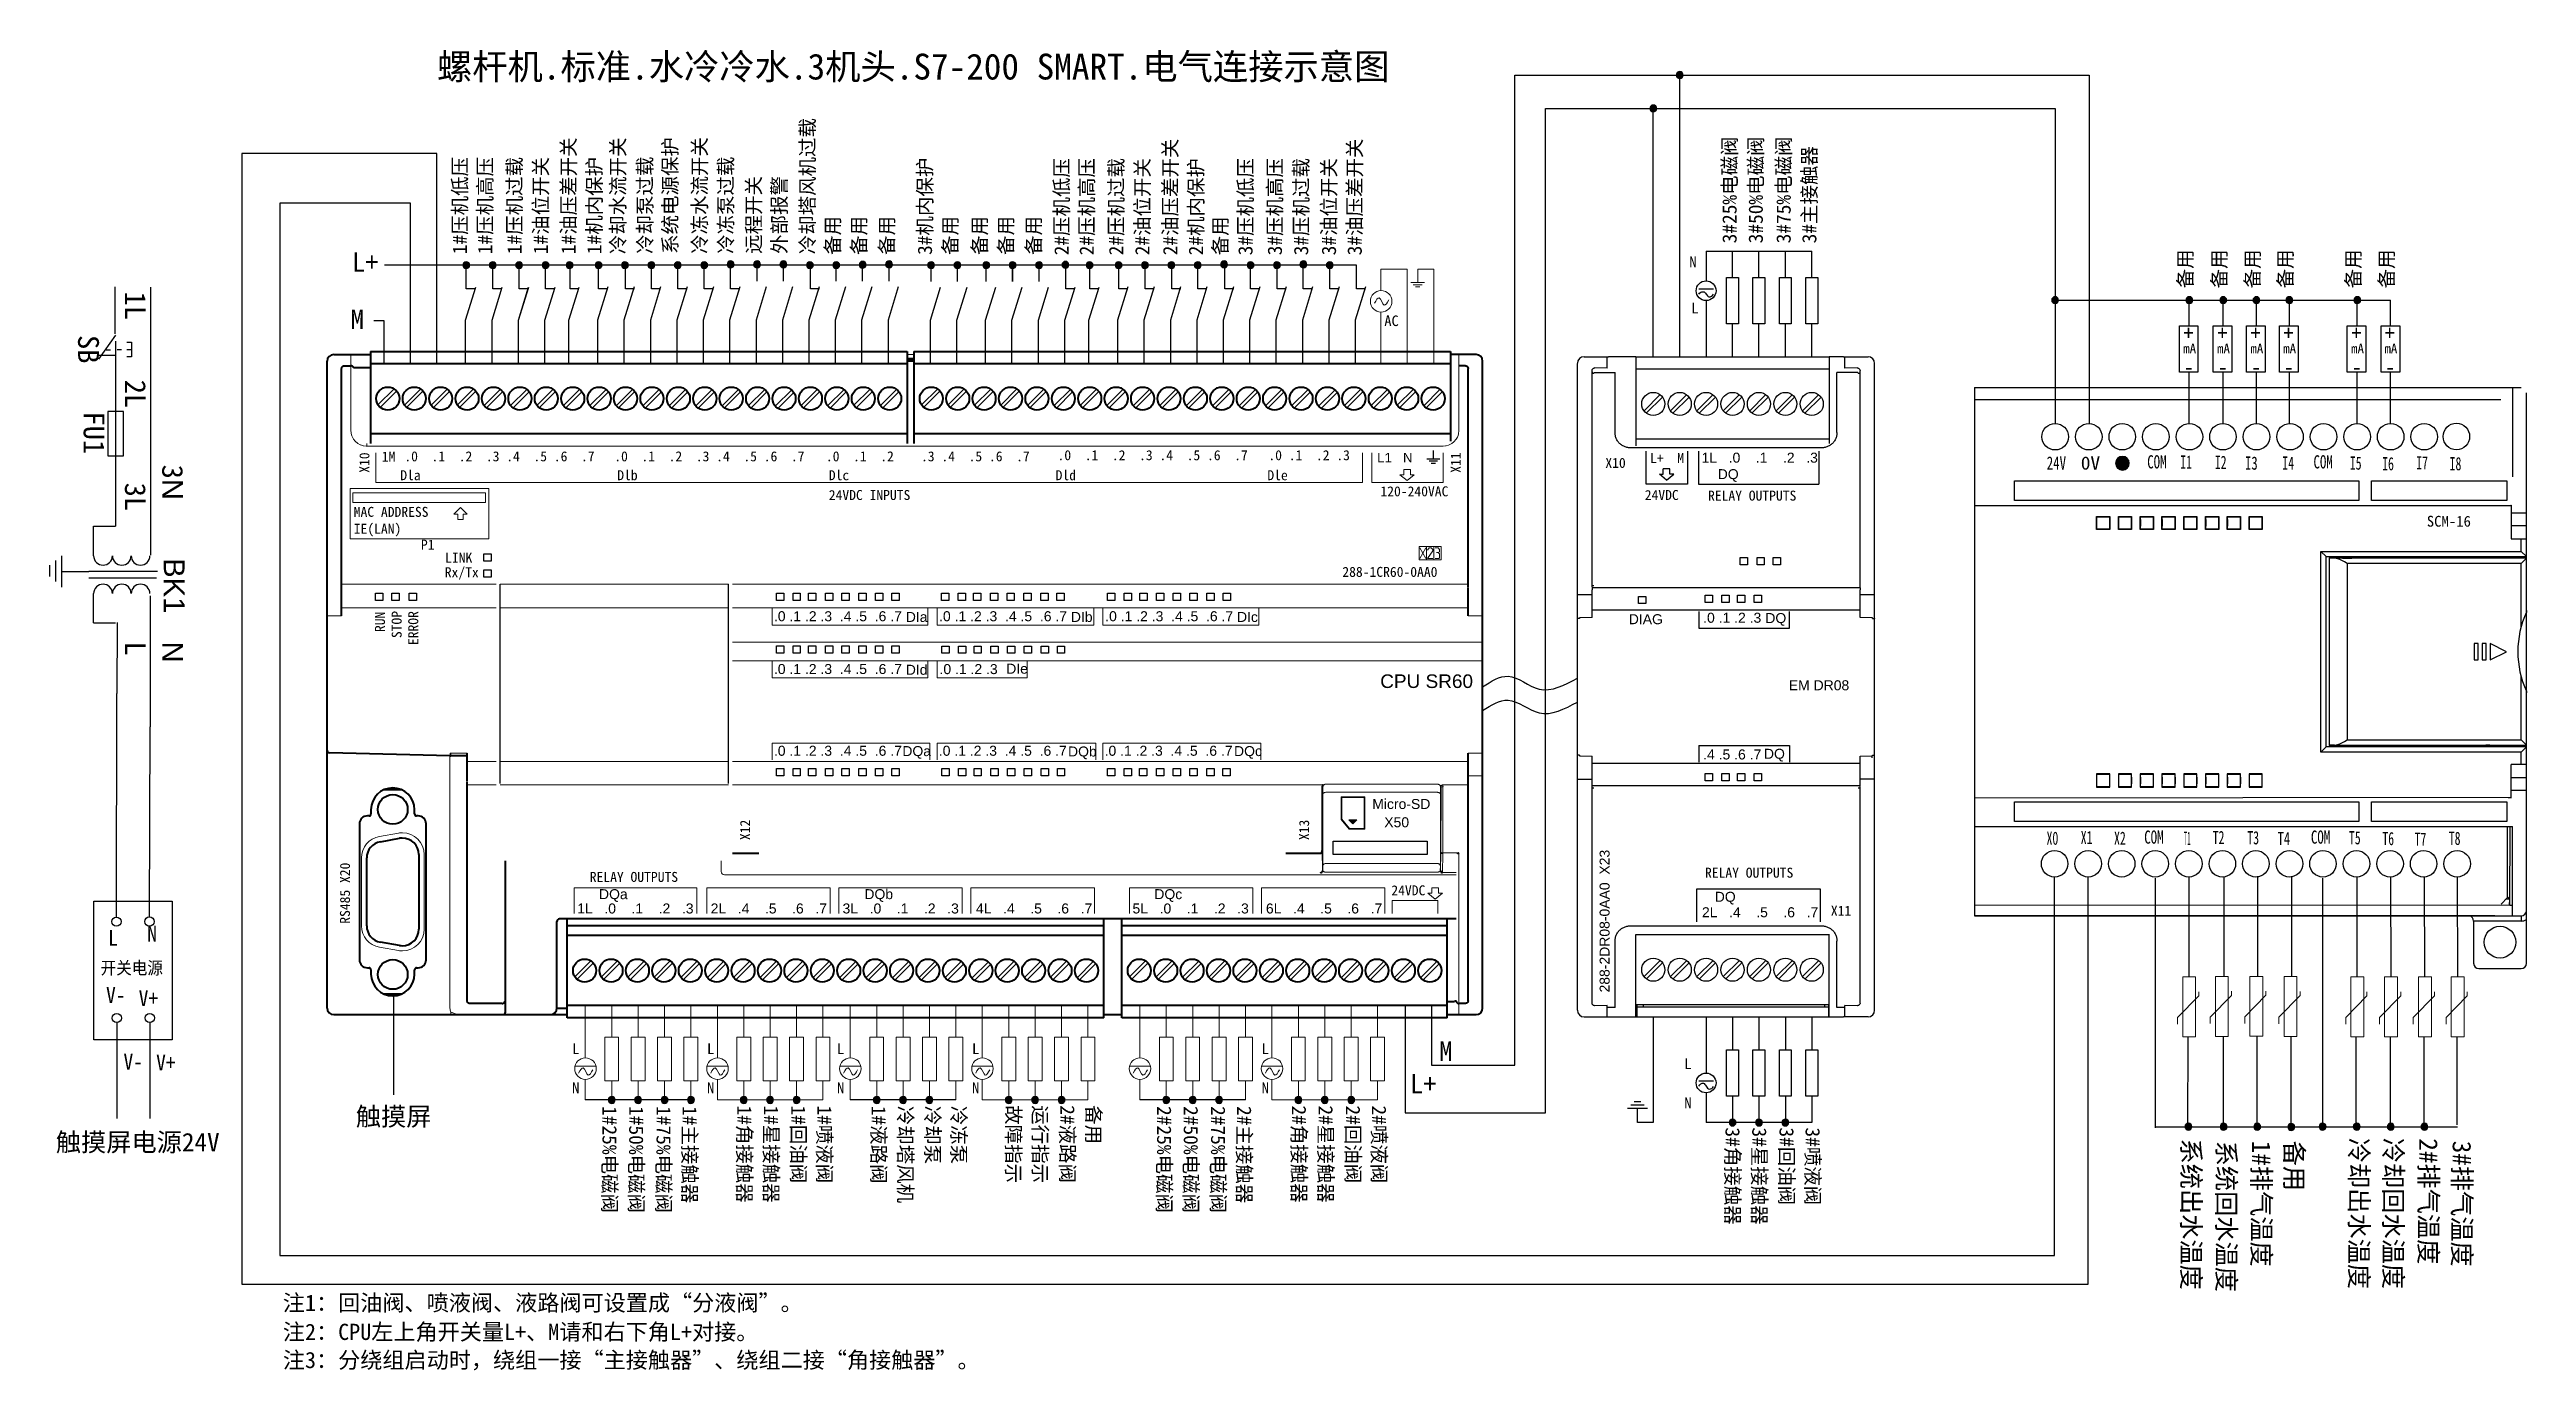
# Model space of a CAD drawing. Extents: x 738 to 1113, y 364 to 564.
import ezdxf
from ezdxf.enums import TextEntityAlignment as Align

# ---------------------------------------------------------------- set-up
doc = ezdxf.new("R2010")
doc.units = 0
doc.header["$LTSCALE"] = 47.498
doc.header["$MEASUREMENT"] = 0
doc.layers.get('0').update_dxf_attribs({"linetype": 'CONTINUOUS'})
for name, color, linetype in [('105_CURVES', 7, 'CONTINUOUS'), ('107_ROUNDS', 7, 'CONTINUOUS'), ('110_CUTS', 7, 'CONTINUOUS'), ('FLAECHE_1_3', 7, 'CONTINUOUS'), ('FLAECHE_1_4', 7, 'CONTINUOUS'), ('Layer 1', 7, 'CONTINUOUS'), ('Wiring and comments', 7, 'CONTINUOUS')]:
    doc.layers.add(name, color=color, linetype=linetype)
doc.layers.add('控制线', color=7, linetype='CONTINUOUS', lineweight=25)
doc.layers.add('文本', color=7, linetype='CONTINUOUS', lineweight=25)
doc.styles.add('宋体', font='simhei.ttf', dxfattribs={"width": 0.9})

msp = doc.modelspace()

# ---------------------------------------------------------------- texts
at = {"color": 7, "linetype": 'ByBlock'}
for s, width, p, p2 in [('24V', 0.4875, (1040.06, 500.34), (1042.99, 500.34)), ('0V', 0.797727, (1045.22, 500.34), (1048.15, 500.34)), ('COM', 0.548437, (1055.28, 500.52), (1058.21, 500.52)), ('I1', 0.890625, (1060.28, 500.49), (1062.06, 500.49)), ('I2', 0.667969, (1065.52, 500.45), (1067.3, 500.45)), ('I3', 0.714844, (1070.1, 500.33), (1072.01, 500.33)), ('I4', 0.667969, (1075.74, 500.33), (1077.52, 500.33)), ('COM', 0.548437, (1080.46, 500.52), (1083.39, 500.52)), ('I5', 0.667969, (1085.96, 500.33), (1087.75, 500.33)), ('I6', 0.667969, (1090.86, 500.24), (1092.64, 500.24)), ('I7', 0.667969, (1096.03, 500.36), (1097.81, 500.36)), ('I8', 0.667969, (1101.08, 500.24), (1102.86, 500.24)), ('X0', 0.59375, (1040.03, 443.51), (1041.82, 443.51)), ('X1', 0.667969, (1045.21, 443.62), (1046.99, 443.62)), ('X2', 0.534375, (1050.26, 443.51), (1052.04, 443.51)), ('COM', 0.548437, (1054.83, 443.68), (1057.76, 443.68)), ('T1', 0.386719, (1060.82, 443.5), (1061.85, 443.5)), ('T2', 0.534375, (1065.2, 443.62), (1066.98, 443.62)), ('T3', 0.534375, (1070.44, 443.58), (1072.22, 443.58)), ('T4', 0.571875, (1075.02, 443.46), (1076.93, 443.46)), ('COM', 0.548437, (1080.07, 443.68), (1083, 443.68)), ('T5', 0.534375, (1085.83, 443.58), (1087.61, 443.58)), ('T6', 0.534375, (1090.89, 443.46), (1092.67, 443.46)), ('T7', 0.534375, (1095.78, 443.37), (1097.56, 443.37)), ('T8', 0.534375, (1100.95, 443.49), (1102.73, 443.49))]:
    msp.add_text(s, height=2, dxfattribs=dict(at, width=width)).set_placement(p, p2, align=Align.FIT)
at = {"insert": (796.28, 563.35), "char_height": 3.92, "width": 158.5073, "attachment_point": 1}
msp.add_mtext('{\\fSimSun|b0|i0|c134|p2;螺杆机.标准.水冷冷水.3机头.S7-200 SMART.电气连接示意图}', dxfattribs=at)
at = {"layer": 'Wiring and comments', "color": 7, "lineweight": 15, "insert": (940.84, 523.69), "char_height": 1.6, "width": 8.5529, "attachment_point": 2}
msp.add_mtext('AC', dxfattribs=at)
at = {"layer": '控制线', "color": 7, "linetype": 'Continuous', "lineweight": 25, "char_height": 3.159, "attachment_point": 1, "rotation": 270}
for s, insert in [('{\\fSimHei|b0|i0|c134|p34;1L}', (752.19, 527.31)), ('\\fSimHei|b0|i0|p34;SB', (745.09, 520.72)), ('{\\fSimHei|b0|i0|c134|p34;2L}', (752.19, 513.95)), ('\\fSimHei|b0|i0|p34;FU1', (745.93, 509.13)), ('{\\fSimHei|b0|i0|c134|p34;3\\fArial|b0|i0|c0|p32;N}', (757.83, 501.09)), ('{\\fSimHei|b0|i0|c134|p34;3L}', (752.19, 498.36)), ('{\\fSimHei|b0|i0|c134|p34;L}', (752.19, 474.29)), ('{\\fArial|b0|i0|c0|p32;N}', (757.83, 474.29))]:
    msp.add_mtext(s, dxfattribs=dict(at, insert=insert))
at = {"layer": '控制线', "linetype": 'Continuous', "lineweight": 25, "insert": (758.07, 486.92), "char_height": 3.159, "attachment_point": 1, "rotation": 270}
msp.add_mtext('{\\fArial|b0|i0|c0|p32;BK1}', dxfattribs=at)
at = {"layer": '文本', "linetype": 'Continuous', "lineweight": 25}
for s, insert, char_height, attachment_point, rotation in [('{\\fSimHei|b0|i0|c134|p34;冷却塔风机过载}', (851.31, 532.96), 2.1609, 1, 90), ('{\\fSimHei|b0|i0|c134|p34;1#油压差开关}', (815.12, 532.97), 2.1609, 1, 90), ('{\\fSimHei|b0|i0|c134|p34;冷却水流开关}', (822.6, 532.97), 2.1609, 1, 90), ('{\\fSimHei|b0|i0|c134|p34;系统电源保护}', (830.51, 533.02), 2.1609, 1, 90), ('{\\fSimHei|b0|i0|c134|p34;冷冻水流开关}', (834.97, 533.02), 2.1609, 1, 90), ('{\\fSimHei|b0|i0|c134|p34;2#油压差开关}', (906.24, 532.8), 2.1609, 1, 90), ('{\\fSimHei|b0|i0|c134|p34;3#油压差开关}', (934.17, 532.8), 2.1609, 1, 90), ('\\A1;{\\fSimHei|b0|i0|c134|p34;3#25%电磁阀}', (990.94, 534.61), 2.1609, 1, 90), ('\\A1;{\\fSimHei|b0|i0|c134|p34;3#50%电磁阀}', (994.91, 534.61), 2.1609, 1, 90), ('\\A1;{\\fSimHei|b0|i0|c134|p34;3#75%电磁阀}', (999.13, 534.61), 2.1609, 1, 90), ('\\A1;{\\fSimHei|b0|i0|c134|p34;3#\\A0;主接触器}', (1003.02, 534.61), 2.1609, 1, 90), ('{\\fSimHei|b0|i0|c134|p34;1#压机低压}', (798.66, 532.97), 2.1609, 1, 90), ('{\\fSimHei|b0|i0|c134|p34;1#压机高压}', (802.48, 532.97), 2.1609, 1, 90), ('{\\fSimHei|b0|i0|c134|p34;1#压机过载}', (806.93, 532.97), 2.1609, 1, 90), ('{\\fSimHei|b0|i0|c134|p34;1#油位开关}', (810.91, 532.97), 2.1609, 1, 90), ('{\\fSimHei|b0|i0|c134|p34;1#机内保护}', (819.02, 532.97), 2.1609, 1, 90), ('{\\fSimHei|b0|i0|c134|p34;冷却泵过载}', (826.7, 533.02), 2.1609, 1, 90), ('{\\fSimHei|b0|i0|c134|p34;冷冻泵过载}', (838.94, 533.02), 2.1609, 1, 90), ('{\\fSimHei|b0|i0|c134|p34;远程开关}', (843.16, 533.02), 2.1609, 1, 90), ('{\\fSimHei|b0|i0|c134|p34;外部报警}', (847.05, 533.02), 2.1609, 1, 90), ('{\\fSimHei|b0|i0|c134|p34;3#机内保护}', (869.09, 532.86), 2.1609, 1, 90), ('{\\fSimHei|b0|i0|c134|p34;2#压机低压}', (889.78, 532.8), 2.1609, 1, 90), ('{\\fSimHei|b0|i0|c134|p34;2#压机高压}', (893.59, 532.8), 2.1609, 1, 90), ('{\\fSimHei|b0|i0|c134|p34;2#压机过载}', (898.05, 532.8), 2.1609, 1, 90), ('{\\fSimHei|b0|i0|c134|p34;2#油位开关}', (902.02, 532.8), 2.1609, 1, 90), ('{\\fSimHei|b0|i0|c134|p34;2#机内保护}', (910.13, 532.8), 2.1609, 1, 90), ('{\\fSimHei|b0|i0|c134|p34;3#压机低压}', (917.63, 532.8), 2.1609, 1, 90), ('{\\fSimHei|b0|i0|c134|p34;3#压机高压}', (922.08, 532.8), 2.1609, 1, 90), ('{\\fSimHei|b0|i0|c134|p34;3#压机过载}', (926.06, 532.8), 2.1609, 1, 90), ('{\\fSimHei|b0|i0|c134|p34;3#油位开关}', (930.27, 532.8), 2.1609, 1, 90), ('{\\fSimHei|b0|i0|c134|p34;备用}', (855.12, 532.86), 2.1609, 1, 90), ('{\\fSimHei|b0|i0|c134|p34;备用}', (859.09, 532.86), 2.1609, 1, 90), ('{\\fSimHei|b0|i0|c134|p34;备用}', (863.31, 532.86), 2.1609, 1, 90), ('{\\fSimHei|b0|i0|c134|p34;备用}', (872.91, 532.86), 2.1609, 1, 90), ('{\\fSimHei|b0|i0|c134|p34;备用}', (877.36, 532.86), 2.1609, 1, 90), ('{\\fSimHei|b0|i0|c134|p34;备用}', (881.34, 532.86), 2.1609, 1, 90), ('{\\fSimHei|b0|i0|c134|p34;备用}', (885.55, 532.86), 2.1609, 1, 90), ('{\\fSimHei|b0|i0|c134|p34;备用}', (913.81, 532.8), 2.1609, 1, 90), ('{\\fSimHei|b0|i0|c134|p34;备用}', (1059.96, 527.8), 2.1609, 1, 90), ('{\\fSimHei|b0|i0|c134|p34;备用}', (1065.09, 527.8), 2.1609, 1, 90), ('{\\fSimHei|b0|i0|c134|p34;备用}', (1070.13, 527.8), 2.1609, 1, 90), ('{\\fSimHei|b0|i0|c134|p34;备用}', (1075.11, 527.8), 2.1609, 1, 90), ('{\\fSimHei|b0|i0|c134|p34;备用}', (1085.39, 527.8), 2.1609, 1, 90), ('{\\fSimHei|b0|i0|c134|p34;备用}', (1090.43, 527.8), 2.1609, 1, 90), ('{\\fSimHei|b0|i0|c134|p34;X10}', (786.07, 499.86), 1.5126, 7, 90), ('{\\fSimHei|b0|i0|c134|p34;X11}', (951.32, 499.86), 1.5126, 7, 90), ('{\\fSimHei|b0|i0|c134|p34;RUN}', (788.42, 475.73), 1.5126, 7, 90), ('{\\fSimHei|b0|i0|c134|p34;STOP}', (790.96, 474.82), 1.5126, 7, 90), ('{\\fSimHei|b0|i0|c134|p34;ERROR}', (793.47, 473.76), 1.5126, 7, 90), ('{\\fSimHei|b0|i0|c134|p34;X12}', (843.7, 444.22), 1.5126, 7, 90), ('{\\fSimHei|b0|i0|c134|p34;X13}', (928.38, 444.22), 1.5126, 7, 90), ('{\\f@Arial Unicode MS|b0|i0|c134|p34;288-2DR08-0AA0  X23 }', (972.35, 421.14), 1.5126, 1, 90), ('{\\fSimHei|b0|i0|c134|p34;RS485 X20}', (781.59, 431.55), 1.5126, 1, 90), ('\\A1;{\\fSimHei|b0|i0|c134|p34;1#25%电磁阀}', (823.51, 403.94), 2.1609, 1, 270), ('\\A1;{\\fSimHei|b0|i0|c134|p34;1#50%电磁阀}', (827.55, 403.94), 2.1609, 1, 270), ('\\A1;{\\fSimHei|b0|i0|c134|p34;1#75%电磁阀}', (831.69, 403.94), 2.1609, 1, 270), ('\\A1;{\\fSimHei|b0|i0|c134|p34;1#\\A0;主接触器}', (835.64, 403.94), 2.1609, 1, 270), ('\\A1;{\\fSimHei|b0|i0|c134|p34;1#\\A0;角接触器}', (843.93, 404.03), 2.1609, 1, 270), ('\\A1;{\\fSimHei|b0|i0|c134|p34;1#\\A0;星接触器}', (847.97, 404.03), 2.1609, 1, 270), ('\\A1;{\\fSimHei|b0|i0|c134|p34;1#\\A0;回油\\A1;阀}', (852.1, 404.03), 2.1609, 1, 270), ('\\A1;{\\fSimHei|b0|i0|c134|p34;1#喷液阀}', (856.05, 404.03), 2.1609, 1, 270), ('\\A1;{\\fSimHei|b0|i0|c134|p34;1#液路阀}', (864.26, 403.98), 2.1609, 1, 270), ('\\A1;{\\fSimHei|b0|i0|c134|p34;冷却塔风机}', (868.3, 403.98), 2.1609, 1, 270), ('\\A1;{\\fSimHei|b0|i0|c134|p34;冷却泵}', (872.43, 403.98), 2.1609, 1, 270), ('\\A1;{\\fSimHei|b0|i0|c134|p34;冷冻泵}', (876.38, 403.98), 2.1609, 1, 270), ('\\A1;{\\fSimHei|b0|i0|c134|p34;故障指示}', (884.67, 404.07), 2.1609, 1, 270), ('\\A1;{\\fSimHei|b0|i0|c134|p34;运行指示}', (888.71, 404.07), 2.1609, 1, 270), ('\\A1;{\\fSimHei|b0|i0|c134|p34;2#液路阀}', (892.85, 404.07), 2.1609, 1, 270), ('\\A1;{\\fSimHei|b0|i0|c134|p34;备用}', (896.8, 404.07), 2.1609, 1, 270), ('\\A1;{\\fSimHei|b0|i0|c134|p34;2#25%电磁阀}', (907.5, 403.94), 2.1609, 1, 270), ('\\A1;{\\fSimHei|b0|i0|c134|p34;2#50%电磁阀}', (911.54, 403.94), 2.1609, 1, 270), ('\\A1;{\\fSimHei|b0|i0|c134|p34;2#75%电磁阀}', (915.67, 403.94), 2.1609, 1, 270), ('\\A1;{\\fSimHei|b0|i0|c134|p34;2#\\A0;主接触器}', (919.62, 403.94), 2.1609, 1, 270), ('\\A1;{\\fSimHei|b0|i0|c134|p34;2#\\A0;角接触器}', (927.91, 404.03), 2.1609, 1, 270), ('\\A1;{\\fSimHei|b0|i0|c134|p34;2#\\A0;星接触器}', (931.95, 404.03), 2.1609, 1, 270), ('\\A1;{\\fSimHei|b0|i0|c134|p34;2#\\A0;回油\\A1;阀}', (936.09, 404.03), 2.1609, 1, 270), ('\\A1;{\\fSimHei|b0|i0|c134|p34;2#喷液阀}', (940.04, 404.03), 2.1609, 1, 270), ('\\A1;{\\fSimHei|b0|i0|c134|p34;3#\\A0;角接触器}', (993.58, 400.7), 2.1609, 1, 270), ('\\A1;{\\fSimHei|b0|i0|c134|p34;3#\\A0;星接触器}', (997.63, 400.7), 2.1609, 1, 270), ('\\A1;{\\fSimHei|b0|i0|c134|p34;3#\\A0;回油\\A1;阀}', (1001.76, 400.7), 2.1609, 1, 270), ('\\A1;{\\fSimHei|b0|i0|c134|p34;3#喷液阀}', (1005.71, 400.7), 2.1609, 1, 270), ('{\\fSimHei|b0|i0|c134|p34;系统出水温度}', (1063.33, 399.02), 2.8, 1, 270), ('{\\fSimHei|b0|i0|c134|p34;系统回水温度}', (1068.67, 398.69), 2.8, 1, 270), ('{\\fSimHei|b0|i0|c134|p34;1#排气温度}', (1073.97, 398.69), 2.8, 1, 270), ('{\\fSimHei|b0|i0|c134|p34;备用}', (1078.95, 398.69), 2.8, 1, 270), ('{\\fSimHei|b0|i0|c134|p34;冷却出水温度}', (1088.75, 399.13), 2.8, 1, 270), ('{\\fSimHei|b0|i0|c134|p34;冷却回水温度}', (1093.94, 399.13), 2.8, 1, 270), ('{\\fSimHei|b0|i0|c134|p34;2#排气温度}', (1099.27, 399.05), 2.8, 1, 270), ('{\\fSimHei|b0|i0|c134|p34;3#排气温度}', (1104.34, 398.69), 2.8, 1, 270)]:
    msp.add_mtext(s, dxfattribs=dict(at, insert=insert, char_height=char_height, attachment_point=attachment_point, rotation=rotation))
at = {"layer": '文本', "linetype": 'Continuous', "lineweight": 25, "attachment_point": 1}
for s, insert, char_height in [('{\\fSimHei|b0|i0|c134|p34;L+}', (783.41, 533.25), 2.9484), ('{\\fSimHei|b0|i0|c134|p34;N}', (985.94, 532.64), 1.638), ('{\\fSimHei|b0|i0|c134|p34;L}', (986.22, 525.65), 1.638), ('{\\fSimHei|b0|i0|c134|p34;M}', (783.22, 524.59), 2.9484), ('{\\fSimHei|b0|i0|c134|p34;+}', (1060.77, 522.18), 2.24), ('{\\fSimHei|b0|i0|c134|p34;+}', (1065.9, 522.18), 2.24), ('{\\fSimHei|b0|i0|c134|p34;+}', (1070.94, 522.18), 2.24), ('{\\fSimHei|b0|i0|c134|p34;+}', (1075.92, 522.18), 2.24), ('{\\fSimHei|b0|i0|c134|p34;+}', (1086.2, 522.18), 2.24), ('{\\fSimHei|b0|i0|c134|p34;+}', (1091.24, 522.18), 2.24), ('{\\fSimHei|b0|i0|c134|p34;mA}', (1060.73, 519.41), 1.44), ('{\\fSimHei|b0|i0|c134|p34;mA}', (1065.85, 519.41), 1.44), ('{\\fSimHei|b0|i0|c134|p34;mA}', (1070.9, 519.41), 1.44), ('{\\fSimHei|b0|i0|c134|p34;mA}', (1075.87, 519.41), 1.44), ('{\\fSimHei|b0|i0|c134|p34;mA}', (1086.15, 519.41), 1.44), ('{\\fSimHei|b0|i0|c134|p34;mA}', (1091.2, 519.41), 1.44), ('{\\fSimHei|b0|i0|c134|p34;-}', (1060.84, 516.99), 2.24), ('{\\fSimHei|b0|i0|c134|p34;-}', (1065.96, 516.99), 2.24), ('{\\fSimHei|b0|i0|c134|p34;-}', (1071.01, 516.99), 2.24), ('{\\fSimHei|b0|i0|c134|p34;-}', (1075.98, 516.99), 2.24), ('{\\fSimHei|b0|i0|c134|p34;-}', (1086.26, 516.99), 2.24), ('{\\fSimHei|b0|i0|c134|p34;-}', (1091.31, 516.99), 2.24), ('{\\fSimHei|b0|i0|c134|p34;1M}', (787.92, 503.07), 1.5126), ('{\\fSimHei|b0|i0|c134|p34;.0  .1  .2  .3 .4  .5 .6  .7}', (791.34, 503.11), 1.5126), ('{\\fSimHei|b0|i0|c134|p34;.0  .1  .2  .3 .4  .5 .6  .7}', (823.13, 503.11), 1.5126), ('{\\fSimHei|b0|i0|c134|p34;.0  .1  .2    .3 .4  .5 .6  .7}', (855.18, 503.11), 1.5126), ('{\\fSimHei|b0|i0|c134|p34;.0  .1  .2  .3 .4  .5 .6  .7}', (890.26, 503.28), 1.5126), ('{\\fSimHei|b0|i0|c134|p34;.0 .1  .2 .3}', (922.19, 503.28), 1.5126), ('{\\f@Arial Unicode MS|b0|i0|c134|p34;L1   N}', (938.66, 502.87), 1.44), ('{\\fSimHei|b0|i0|c134|p34;L+  M}', (979.99, 502.84), 1.5126), ('{\\f@Arial Unicode MS|b0|i0|c134|p34;1L   .0    .1    .2   .3}', (987.79, 502.91), 1.5126), ('{\\fSimHei|b0|i0|c134|p34;Dla}', (790.73, 500.25), 1.5126), ('{\\fSimHei|b0|i0|c134|p34;Dlb}', (823.59, 500.25), 1.5126), ('{\\fSimHei|b0|i0|c134|p34;Dlc}', (855.62, 500.25), 1.5126), ('{\\fSimHei|b0|i0|c134|p34;Dld}', (889.97, 500.25), 1.5126), ('{\\fSimHei|b0|i0|c134|p34;Dle}', (922.04, 500.25), 1.5126), ('{\\fSimHei|b0|i0|c134|p34;X10}', (973.22, 502.12), 1.5126), ('{\\f@Arial Unicode MS|b0|i0|c134|p34;DQ}', (990.24, 500.41), 1.5126), ('{\\fSimHei|b0|i0|c134|p34;24VDC INPUTS}', (855.62, 497.25), 1.5126), ('{\\fSimHei|b0|i0|c134|p34;120-240VAC}', (939.16, 497.81), 1.5126), ('{\\fSimHei|b0|i0|c134|p34;24VDC}', (979.19, 497.25), 1.5126), ('{\\fSimHei|b0|i0|c134|p34;RELAY OUTPUTS}', (988.77, 497.16), 1.5126), ('{\\fSimHei|b0|i0|c134|p34;MAC ADDRESS}', (783.68, 494.7), 1.5126), ('{\\fSimHei|b0|i0|c134|p34;IE(LAN)}', (783.68, 492.14), 1.5126), ('{\\fSimHei|b0|i0|c134|p34;SCM-16}', (1097.62, 493.34), 1.638), ('{\\fSimHei|b0|i0|c134|p34;P1}', (793.85, 489.73), 1.5126), ('{\\fSimHei|b0|i0|c134|p34;LINK}', (797.52, 487.75), 1.5126), ('{\\fSimHei|b0|i0|c134|p34;Rx/Tx}', (797.46, 485.55), 1.5126), ('{\\fSimHei|b0|i0|c134|p34;288-1CR60-0AA0}', (933.39, 485.61), 1.5126), ('{\\f@Arial Unicode MS|b0|i0|c134|p34;.0 .1 .2 .3  .4 .5  .6 .7}', (847.31, 478.89), 1.5126), ('{\\f@Arial Unicode MS|b0|i0|c134|p34;DIa}', (867.28, 478.78), 1.5126), ('{\\f@Arial Unicode MS|b0|i0|c134|p34;.0 .1 .2 .3  .4 .5  .6 .7}', (872.32, 478.89), 1.5126), ('{\\f@Arial Unicode MS|b0|i0|c134|p34;DIb}', (892.28, 478.78), 1.5126), ('{\\f@Arial Unicode MS|b0|i0|c134|p34;.0 .1 .2 .3  .4 .5  .6 .7}', (897.48, 478.89), 1.5126), ('{\\f@Arial Unicode MS|b0|i0|c134|p34;DIc}', (917.44, 478.78), 1.5126), ('{\\f@Arial Unicode MS|b0|i0|c134|p34;DIAG }', (976.77, 478.44), 1.5126), ('{\\f@Arial Unicode MS|b0|i0|c134|p34;.0 .1 .2 .3 }', (988.03, 478.66), 1.5126), ('{\\f@Arial Unicode MS|b0|i0|c134|p34;DQ}', (997.45, 478.61), 1.5126), ('{\\f@Arial Unicode MS|b0|i0|c134|p34;.0 .1 .2 .3  .4 .5  .6 .7}', (847.31, 470.89), 1.5126), ('{\\f@Arial Unicode MS|b0|i0|c134|p34;DId}', (867.28, 470.78), 1.5126), ('{\\f@Arial Unicode MS|b0|i0|c134|p34;.0 .1 .2 .3}', (872.39, 470.88), 1.5126), ('{\\f@Arial Unicode MS|b0|i0|c134|p34;DIe}', (882.49, 470.94), 1.5126), ('{\\f@Arial Unicode MS|b0|i0|c134|p34;CPU SR60}', (939.13, 469.32), 2.0572), ('{\\f@Arial Unicode MS|b0|i0|c134|p34;EM DR08 }', (1001, 468.43), 1.5126), ('{\\f@Arial Unicode MS|b0|i0|c134|p34;.0 .1 .2 .3  .4 .5  .6 .7}', (847.31, 458.51), 1.5126), ('{\\f@Arial Unicode MS|b0|i0|c134|p34;DQa}', (866.76, 458.46), 1.5126), ('{\\f@Arial Unicode MS|b0|i0|c134|p34;.0 .1 .2 .3  .4 .5  .6 .7}', (872.28, 458.51), 1.5126), ('{\\f@Arial Unicode MS|b0|i0|c134|p34;DQb}', (891.85, 458.4), 1.5126), ('{\\f@Arial Unicode MS|b0|i0|c134|p34;.0 .1 .2 .3  .4 .5  .6 .7}', (897.39, 458.51), 1.5126), ('{\\f@Arial Unicode MS|b0|i0|c134|p34;DQc}', (916.99, 458.46), 1.5126), ('{\\f@Arial Unicode MS|b0|i0|c134|p34;.4 .5 .6 .7 }', (988.03, 457.95), 1.5126), ('{\\f@Arial Unicode MS|b0|i0|c134|p34;DQ}', (997.24, 458.05), 1.5126), ('{\\f@Arial Unicode MS|b0|i0|c134|p34;Micro-SD}', (937.92, 450.45), 1.5126), ('{\\f@Arial Unicode MS|b0|i0|c134|p34;X50}', (939.74, 447.68), 1.5126), ('{\\fSimHei|b0|i0|c134|p34;RELAY OUTPUTS}', (819.42, 439.4), 1.5126), ('{\\fSimHei|b0|i0|c134|p34;RELAY OUTPUTS}', (988.31, 440.04), 1.5126), ('{\\f@Arial Unicode MS|b0|i0|c134|p34;DQa}', (820.82, 436.79), 1.5126), ('{\\f@Arial Unicode MS|b0|i0|c134|p34;DQb}', (861.01, 436.79), 1.5126), ('{\\f@Arial Unicode MS|b0|i0|c134|p34;DQc}', (904.92, 436.79), 1.5126), ('{\\fSimHei|b0|i0|c134|p34;24VDC}', (940.81, 437.37), 1.5126), ('{\\f@Arial Unicode MS|b0|i0|c134|p34;DQ}', (989.79, 436.39), 1.5126), ('{\\f@Arial Unicode MS|b0|i0|c134|p34;1L   .0    .1    .2   .3}', (817.52, 434.62), 1.5126), ('{\\f@Arial Unicode MS|b0|i0|c134|p34;2L   .4    .5    .6   .7}', (837.73, 434.62), 1.5126), ('{\\f@Arial Unicode MS|b0|i0|c134|p34;3L   .0    .1    .2   .3}', (857.7, 434.62), 1.5126), ('{\\f@Arial Unicode MS|b0|i0|c134|p34;4L   .4    .5    .6   .7}', (877.91, 434.62), 1.5126), ('{\\f@Arial Unicode MS|b0|i0|c134|p34;5L   .0    .1    .2   .3}', (901.61, 434.62), 1.5126), ('{\\f@Arial Unicode MS|b0|i0|c134|p34;6L   .4    .5    .6   .7}', (921.82, 434.62), 1.5126), ('{\\f@Arial Unicode MS|b0|i0|c134|p34;2L   .4    .5    .6   .7}', (987.85, 434.05), 1.5126), ('{\\fSimHei|b0|i0|c134|p34;X11}', (1007.37, 434.28), 1.5126), ('{\\fSimHei|b0|i0|c134|p34;L}', (816.74, 413.45), 1.638), ('{\\fSimHei|b0|i0|c134|p34;L}', (837.18, 413.45), 1.638), ('{\\fSimHei|b0|i0|c134|p34;L}', (856.86, 413.45), 1.638), ('{\\fSimHei|b0|i0|c134|p34;L}', (877.31, 413.45), 1.638), ('{\\fSimHei|b0|i0|c134|p34;L}', (921.17, 413.45), 1.638), ('{\\fSimHei|b0|i0|c134|p34;M}', (948.08, 413.73), 2.9484), ('{\\fSimHei|b0|i0|c134|p34;L}', (985.18, 411.17), 1.638), ('{\\fSimHei|b0|i0|c134|p34;N}', (816.74, 407.52), 1.638), ('{\\fSimHei|b0|i0|c134|p34;N}', (837.18, 407.52), 1.638), ('{\\fSimHei|b0|i0|c134|p34;N}', (856.86, 407.52), 1.638), ('{\\fSimHei|b0|i0|c134|p34;N}', (877.31, 407.52), 1.638), ('{\\fSimHei|b0|i0|c134|p34;N}', (921.17, 407.52), 1.638), ('{\\fSimHei|b0|i0|c134|p34;L+}', (943.64, 408.8), 2.9484), ('{\\fSimHei|b0|i0|c134|p34;N}', (985.18, 405.24), 1.638), ('{\\fSimHei|b0|i0|c134|p34;触摸屏}', (783.99, 403.76), 2.8), ('{\\fSimHei|b0|i0|c134|p34;触摸屏电源24V}', (738.56, 399.87), 2.8), ('{\\fSimHei|b0|i0|c134|p34;注1：回油阀、喷液阀、液路阀可设置成“分液阀”。}', (772.94, 375.37), 2.457), ('{\\fSimHei|b0|i0|c134|p34;注2：CPU左上角开关量L+、M请和右下角L+对接。}', (772.94, 370.96), 2.457), ('{\\fSimHei|b0|i0|c134|p34;注3：分绕组启动时，绕组一接“主接触器”、绕组二接“角接触器”。}', (772.94, 366.7), 2.457)]:
    msp.add_mtext(s, dxfattribs=dict(at, insert=insert, char_height=char_height))
at = {"layer": '文本', "linetype": 'Continuous', "lineweight": 25, "attachment_point": 1, "style": '宋体'}
for s, insert, char_height in [('\\fSimHei|b0|i0|p34;L', (746.49, 430.61), 2.4), ('\\fSimHei|b0|i0|p34;N', (752.41, 431.25), 2.4), ('{\\fSimHei|b0|i0|c134|p34;开关电源}', (745.35, 425.82), 1.92), ('\\fSimHei|b0|i0|p34;V-', (746.17, 421.96), 2.4), ('\\fSimHei|b0|i0|p34;V+', (751.11, 421.48), 2.4), ('\\fSimHei|b0|i0|p34;V-', (748.81, 411.86), 2.4), ('\\fSimHei|b0|i0|p34;V+', (753.75, 411.74), 2.4)]:
    msp.add_mtext(s, dxfattribs=dict(at, insert=insert, char_height=char_height))

# ---------------------------------------------------------------- blocks, each defined once
blk = doc.blocks.new('CAXBLOCK230', base_point=(492.26, -16.62))
at = {"layer": '控制线', "linetype": 'Continuous', "lineweight": 25}
blk.add_hatch(color=256, dxfattribs=at).paths.add_polyline_path([(1252.83, 322.31), (1252.31, 322.31), (1252.31, 322.23), (1252.33, 322.15), (1252.36, 322.08), (1252.41, 322.01), (1252.46, 321.94), (1252.52, 321.89), (1252.59, 321.85), (1252.67, 321.82), (1252.75, 321.8), (1252.83, 321.79), (1252.91, 321.8), (1252.99, 321.82), (1253.06, 321.85), (1253.13, 321.89), (1253.2, 321.94), (1253.25, 322.01), (1253.29, 322.08), (1253.32, 322.15), (1253.34, 322.23), (1253.35, 322.31)], flags=0)
for p, q in [((1252.83, 322.31), (1252.31, 322.31)), ((1253.35, 322.31), (1252.83, 322.31))]:
    blk.add_line(p, q, dxfattribs=at)
blk.add_arc((1252.83, 322.31), 0.52, 180, 360, dxfattribs=at)
blk = doc.blocks.new('CAXBLOCK231', base_point=(492.26, -16.62))
at = {"layer": '控制线', "linetype": 'Continuous', "lineweight": 25}
blk.add_hatch(color=256, dxfattribs=at).paths.add_polyline_path([(1252.83, 322.31), (1253.35, 322.31), (1253.34, 322.39), (1253.32, 322.47), (1253.29, 322.55), (1253.25, 322.62), (1253.2, 322.68), (1253.13, 322.73), (1253.06, 322.78), (1252.99, 322.81), (1252.91, 322.83), (1252.83, 322.83), (1252.75, 322.83), (1252.67, 322.81), (1252.59, 322.78), (1252.52, 322.73), (1252.46, 322.68), (1252.41, 322.62), (1252.36, 322.55), (1252.33, 322.47), (1252.31, 322.39), (1252.31, 322.31)], flags=0)
for p, q in [((1252.31, 322.31), (1252.83, 322.31)), ((1252.83, 322.31), (1253.35, 322.31))]:
    blk.add_line(p, q, dxfattribs=at)
blk.add_arc((1252.83, 322.31), 0.52, 0, 180, dxfattribs=at)
blk = doc.blocks.new('CAXBLOCK229', base_point=(1252.57, 322.31))
at = {"layer": '控制线', "linetype": 'Continuous', "lineweight": 25}
for name in ['CAXBLOCK231', 'CAXBLOCK230']:
    blk.add_blockref(name, (492.26, -16.62), dxfattribs=at)

# ---------------------------------------------------------------- linework, layer by layer
at = {"color": 7, "linetype": 'Continuous'}
for p, q in [((788.34, 531.37), (935.49, 531.37)), ((800.72, 527.75), (800.72, 531.37)), ((804.74, 527.75), (804.74, 531.37)), ((808.74, 527.75), (808.74, 531.37)), ((812.74, 527.75), (812.74, 531.37)), ((816.43, 527.75), (816.43, 531.37)), ((820.76, 527.75), (820.76, 531.37)), ((824.81, 527.75), (824.81, 531.37)), ((828.79, 527.75), (828.79, 531.37)), ((832.78, 527.75), (832.78, 531.37)), ((836.73, 527.75), (836.73, 531.37)), ((840.73, 527.75), (840.73, 531.37)), ((844.75, 528.9), (844.75, 531.43)), ((848.75, 528.9), (848.75, 531.43)), ((852.83, 527.75), (852.83, 531.37)), ((856.74, 528.9), (856.74, 531.43)), ((860.74, 528.9), (860.74, 531.43)), ((864.74, 528.9), (864.74, 531.43)), ((864.74, 528.9), (864.74, 531.43)), ((871.11, 528.85), (871.11, 531.37)), ((875.11, 528.85), (875.11, 531.37)), ((879.47, 528.85), (879.47, 531.37)), ((883.46, 528.85), (883.46, 531.37)), ((883.47, 528.85), (883.47, 531.37)), ((887.46, 528.85), (887.46, 531.37)), ((887.47, 528.85), (887.47, 531.37)), ((891.5, 527.75), (891.5, 531.37)), ((895.13, 527.75), (895.13, 531.37)), ((899.53, 527.75), (899.53, 531.37)), ((903.52, 527.75), (903.52, 531.37)), ((907.55, 527.75), (907.55, 531.37)), ((911.5, 527.75), (911.5, 531.37)), ((915.58, 527.75), (915.58, 531.37)), ((919.5, 527.75), (919.5, 531.37)), ((923.53, 527.75), (923.53, 531.37)), ((927.48, 527.75), (927.48, 531.37)), ((931.51, 527.75), (931.51, 531.37)), ((935.53, 527.75), (935.53, 531.37)), ((800.62, 522.96), (802.17, 528)), ((804.62, 522.96), (806.17, 528)), ((804.62, 522.96), (806.16, 528)), ((808.62, 522.96), (810.17, 528)), ((808.62, 522.96), (810.16, 528)), ((812.62, 522.96), (814.16, 528)), ((816.27, 522.96), (817.81, 528)), ((820.65, 523.01), (822.2, 528.06)), ((824.65, 523.01), (826.2, 528.06)), ((828.65, 523.01), (830.2, 528.06)), ((832.65, 523.01), (834.2, 528.06)), ((836.65, 523.01), (838.19, 528.06)), ((840.65, 523.01), (842.19, 528.06)), ((844.65, 523.01), (846.19, 528.06)), ((848.65, 523.01), (850.19, 528.06)), ((852.64, 523.01), (854.19, 528.06)), ((856.64, 523.01), (858.19, 528.06)), ((860.64, 523.01), (862.19, 528.06)), ((864.64, 523.01), (866.19, 528.06)), ((864.64, 523.01), (866.19, 528.06)), ((871.01, 522.96), (872.56, 528)), ((875.01, 522.96), (876.56, 528)), ((879.36, 522.96), (880.91, 528)), ((883.36, 522.96), (884.91, 528)), ((883.36, 522.96), (884.91, 528)), ((887.36, 522.96), (888.91, 528)), ((887.36, 522.96), (888.91, 528)), ((891.36, 522.96), (892.91, 528)), ((895.01, 522.96), (896.56, 528)), ((899.4, 523.01), (900.94, 528.06)), ((903.4, 523.01), (904.94, 528.06)), ((907.4, 523.01), (908.94, 528.06)), ((911.39, 523.01), (912.94, 528.06)), ((915.39, 523.01), (916.94, 528.06)), ((919.39, 523.01), (920.94, 528.06)), ((923.39, 523.01), (924.94, 528.06)), ((927.39, 523.01), (928.94, 528.06)), ((931.39, 523.01), (932.94, 528.06)), ((935.39, 523.01), (936.93, 528.06)), ((800.62, 516.36), (800.62, 522.96)), ((804.62, 516.36), (804.62, 522.96)), ((804.62, 516.36), (804.62, 522.96)), ((808.62, 516.36), (808.62, 522.96)), ((808.62, 516.36), (808.62, 522.96)), ((812.62, 516.36), (812.62, 522.96)), ((816.27, 516.36), (816.27, 522.96)), ((820.65, 516.41), (820.65, 523.01)), ((824.65, 516.41), (824.65, 523.01)), ((828.65, 516.41), (828.65, 523.01)), ((832.65, 516.41), (832.65, 523.01)), ((836.65, 516.41), (836.65, 523.01)), ((840.65, 516.41), (840.65, 523.01)), ((844.65, 516.41), (844.65, 523.01)), ((848.65, 516.41), (848.65, 523.01)), ((852.64, 516.41), (852.64, 523.01)), ((856.64, 516.41), (856.64, 523.01)), ((860.64, 516.41), (860.64, 523.01)), ((864.64, 516.41), (864.64, 523.01)), ((864.64, 516.41), (864.64, 523.01)), ((871.01, 516.36), (871.01, 522.96)), ((875.01, 516.36), (875.01, 522.96)), ((879.36, 516.36), (879.36, 522.96)), ((883.36, 516.36), (883.36, 522.96)), ((883.36, 516.36), (883.36, 522.96)), ((887.36, 516.36), (887.36, 522.96)), ((887.36, 516.36), (887.36, 522.96)), ((891.36, 516.36), (891.36, 522.96)), ((895.01, 516.36), (895.01, 522.96)), ((899.4, 516.41), (899.4, 523.01)), ((903.4, 516.41), (903.4, 523.01)), ((907.4, 516.41), (907.4, 523.01)), ((911.39, 516.41), (911.39, 523.01)), ((915.39, 516.41), (915.39, 523.01)), ((919.39, 516.41), (919.39, 523.01)), ((923.39, 516.41), (923.39, 523.01)), ((927.39, 516.41), (927.39, 523.01)), ((931.39, 516.41), (931.39, 523.01)), ((935.39, 516.41), (935.39, 523.01)), ((977.84, 517.44), (977.84, 503.94)), ((977.84, 517.44), (1007.12, 517.44)), ((977.84, 515.59), (1007.12, 515.59)), ((1007.12, 517.44), (1007.12, 504.28)), ((789.76, 512.55), (787.39, 510.19)), ((787.73, 509.82), (790.1, 512.19)), ((793.77, 512.53), (791.4, 510.17)), ((791.74, 509.8), (794.11, 512.17)), ((797.8, 512.49), (795.43, 510.13)), ((795.78, 509.76), (798.14, 512.13)), ((801.77, 512.51), (799.41, 510.15)), ((799.75, 509.78), (802.12, 512.15)), ((805.85, 512.47), (803.48, 510.11)), ((803.82, 509.74), (806.19, 512.11)), ((809.86, 512.45), (807.49, 510.09)), ((807.83, 509.72), (810.2, 512.09)), ((813.83, 512.47), (811.46, 510.11)), ((811.8, 509.74), (814.17, 512.11)), ((817.86, 512.47), (815.5, 510.11)), ((815.84, 509.74), (818.21, 512.11)), ((821.86, 512.45), (819.49, 510.09)), ((819.83, 509.72), (822.2, 512.09)), ((825.87, 512.47), (823.5, 510.11)), ((823.84, 509.74), (826.21, 512.11)), ((829.87, 512.41), (827.51, 510.05)), ((827.85, 509.68), (830.22, 512.05)), ((833.87, 512.41), (831.5, 510.05)), ((831.84, 509.68), (834.21, 512.05)), ((837.9, 512.41), (835.53, 510.05)), ((835.88, 509.68), (838.24, 512.05)), ((841.87, 512.43), (839.51, 510.07)), ((839.85, 509.7), (842.22, 512.07)), ((845.87, 512.45), (843.5, 510.09)), ((843.84, 509.72), (846.21, 512.09)), ((849.96, 512.39), (847.59, 510.03)), ((847.93, 509.66), (850.3, 512.03)), ((853.85, 512.48), (851.48, 510.11)), ((851.82, 509.74), (854.19, 512.11)), ((857.88, 512.45), (855.51, 510.09)), ((855.86, 509.72), (858.22, 512.09)), ((861.83, 512.5), (859.46, 510.13)), ((859.81, 509.76), (862.17, 512.13)), ((865.82, 512.41), (863.46, 510.05)), ((863.8, 509.68), (866.17, 512.05)), ((872.06, 512.55), (869.69, 510.19)), ((870.03, 509.82), (872.4, 512.19)), ((876.07, 512.53), (873.7, 510.17)), ((874.04, 509.8), (876.41, 512.17)), ((880.1, 512.49), (877.73, 510.13)), ((878.08, 509.76), (880.44, 512.13)), ((884.07, 512.51), (881.71, 510.15)), ((882.05, 509.78), (884.42, 512.15)), ((888.15, 512.47), (885.78, 510.11)), ((886.12, 509.74), (888.49, 512.11)), ((892.16, 512.45), (889.79, 510.09)), ((890.13, 509.72), (892.5, 512.09)), ((896.13, 512.47), (893.76, 510.11)), ((894.1, 509.74), (896.47, 512.11)), ((900.16, 512.47), (897.8, 510.11)), ((898.14, 509.74), (900.51, 512.11)), ((904.16, 512.45), (901.79, 510.09)), ((902.13, 509.72), (904.5, 512.09)), ((908.17, 512.47), (905.8, 510.11)), ((906.14, 509.74), (908.51, 512.11)), ((912.17, 512.41), (909.81, 510.05)), ((910.15, 509.68), (912.52, 512.05)), ((916.17, 512.41), (913.8, 510.05)), ((914.14, 509.68), (916.51, 512.05)), ((920.2, 512.41), (917.83, 510.05)), ((918.18, 509.68), (920.54, 512.05)), ((924.17, 512.43), (921.81, 510.07)), ((922.15, 509.7), (924.52, 512.07)), ((928.17, 512.45), (925.8, 510.09)), ((926.14, 509.72), (928.51, 512.09)), ((932.26, 512.39), (929.89, 510.03)), ((930.23, 509.66), (932.6, 512.03)), ((936.15, 512.48), (933.78, 510.11)), ((934.12, 509.74), (936.49, 512.11)), ((940.18, 512.45), (937.81, 510.09)), ((938.16, 509.72), (940.52, 512.09)), ((944.13, 512.5), (941.76, 510.13)), ((942.11, 509.76), (944.47, 512.13)), ((948.12, 512.41), (945.76, 510.05)), ((946.1, 509.68), (948.47, 512.05)), ((981.49, 511.65), (979.13, 509.29)), ((979.47, 508.92), (981.84, 511.29)), ((985.49, 511.65), (983.13, 509.29)), ((983.47, 508.92), (985.84, 511.29)), ((989.49, 511.65), (987.13, 509.29)), ((987.47, 508.92), (989.84, 511.29)), ((993.49, 511.65), (991.13, 509.29)), ((991.47, 508.92), (993.84, 511.29)), ((997.49, 511.65), (995.13, 509.29)), ((995.47, 508.92), (997.84, 511.29)), ((1001.49, 511.65), (999.13, 509.29)), ((999.47, 508.92), (1001.84, 511.29)), ((1005.49, 511.65), (1003.13, 509.29)), ((1003.47, 508.92), (1005.84, 511.29)), ((977.84, 504.99), (1007.12, 504.99)), ((977.84, 417.44), (977.84, 429.91)), ((1007.12, 429.89), (977.84, 429.89)), ((1007.12, 417.44), (1007.12, 429.95)), ((819.56, 425.92), (817.19, 423.55)), ((817.53, 423.18), (819.9, 425.55)), ((823.57, 425.89), (821.2, 423.53)), ((821.54, 423.16), (823.91, 425.53)), ((827.6, 425.85), (825.23, 423.49)), ((825.58, 423.12), (827.94, 425.49)), ((831.57, 425.87), (829.21, 423.51)), ((829.55, 423.14), (831.92, 425.51)), ((835.65, 425.83), (833.28, 423.47)), ((833.62, 423.1), (835.99, 425.47)), ((839.66, 425.81), (837.29, 423.45)), ((837.63, 423.08), (840, 425.45)), ((843.63, 425.83), (841.26, 423.47)), ((841.6, 423.1), (843.97, 425.47)), ((847.66, 425.83), (845.3, 423.47)), ((845.64, 423.1), (848.01, 425.47)), ((851.66, 425.81), (849.29, 423.45)), ((849.63, 423.08), (852, 425.45)), ((855.67, 425.83), (853.3, 423.47)), ((853.64, 423.1), (856.01, 425.47)), ((859.68, 425.77), (857.31, 423.41)), ((857.65, 423.04), (860.02, 425.41)), ((863.67, 425.77), (861.3, 423.41)), ((861.64, 423.04), (864.01, 425.41)), ((867.7, 425.77), (865.33, 423.41)), ((865.68, 423.04), (868.04, 425.41)), ((871.67, 425.79), (869.31, 423.43)), ((869.65, 423.06), (872.02, 425.43)), ((875.67, 425.81), (873.3, 423.45)), ((873.64, 423.08), (876.01, 425.45)), ((879.76, 425.75), (877.39, 423.39)), ((877.73, 423.02), (880.1, 425.39)), ((883.65, 425.84), (881.28, 423.47)), ((881.62, 423.1), (883.99, 425.47)), ((887.68, 425.81), (885.31, 423.45)), ((885.66, 423.08), (888.02, 425.45)), ((891.63, 425.86), (889.26, 423.49)), ((889.61, 423.12), (891.97, 425.49)), ((895.62, 425.77), (893.26, 423.41)), ((893.6, 423.04), (895.97, 425.41)), ((903.56, 425.92), (901.19, 423.55)), ((901.53, 423.18), (903.9, 425.55)), ((907.57, 425.89), (905.2, 423.53)), ((905.54, 423.16), (907.91, 425.53)), ((911.6, 425.85), (909.24, 423.49)), ((909.58, 423.12), (911.95, 425.49)), ((915.57, 425.87), (913.21, 423.51)), ((913.55, 423.14), (915.92, 425.51)), ((919.65, 425.83), (917.28, 423.47)), ((917.62, 423.1), (919.99, 425.47)), ((923.66, 425.81), (921.29, 423.45)), ((921.63, 423.08), (924, 425.45)), ((927.63, 425.83), (925.26, 423.47)), ((925.6, 423.1), (927.97, 425.47)), ((931.66, 425.83), (929.3, 423.47)), ((929.64, 423.1), (932.01, 425.47)), ((935.66, 425.81), (933.29, 423.45)), ((933.63, 423.08), (936, 425.45)), ((939.67, 425.83), (937.3, 423.47)), ((937.64, 423.1), (940.01, 425.47)), ((943.68, 425.77), (941.31, 423.41)), ((941.65, 423.04), (944.02, 425.41)), ((947.67, 425.77), (945.3, 423.41)), ((945.64, 423.04), (948.01, 425.41)), ((981.49, 425.95), (979.13, 423.59)), ((979.47, 423.22), (981.84, 425.59)), ((985.49, 425.95), (983.13, 423.59)), ((983.47, 423.22), (985.84, 425.59)), ((989.49, 425.95), (987.13, 423.59)), ((987.47, 423.22), (989.84, 425.59)), ((993.49, 425.95), (991.13, 423.59)), ((991.47, 423.22), (993.84, 425.59)), ((997.49, 425.95), (995.13, 423.59)), ((995.47, 423.22), (997.84, 425.59)), ((1001.49, 425.95), (999.13, 423.59)), ((999.47, 423.22), (1001.84, 425.59)), ((1005.49, 425.95), (1003.13, 423.59)), ((1003.47, 423.22), (1005.84, 425.59)), ((1007.12, 419.29), (977.84, 419.29)), ((977.84, 417.44), (1007.12, 417.44)), ((977.97, 419.29), (977.97, 417.44)), ((977.97, 418.96), (1007, 418.96)), ((978.97, 419.29), (978.97, 418.96)), ((1006.48, 418.96), (1006.48, 419.29)), ((1007, 419.29), (1007, 417.44))]:
    msp.add_line(p, q, dxfattribs=at)
for p, q in [((747.48, 528.01), (747.48, 520.9)), ((752.93, 487.36), (752.93, 527.97)), ((1061.66, 522.13), (1061.66, 526.01)), ((1066.79, 522.13), (1066.79, 526.01)), ((1071.83, 522.13), (1071.83, 526.01)), ((1076.81, 522.13), (1076.81, 526.01)), ((1087.09, 522.13), (1087.09, 526.01)), ((1092.14, 522.13), (1092.14, 526.01)), ((1061.66, 507.33), (1061.66, 515.12)), ((1066.79, 507.33), (1066.79, 515.12)), ((1071.83, 507.33), (1071.83, 515.12)), ((1076.81, 507.33), (1076.81, 515.12)), ((1087.09, 507.33), (1087.09, 515.12)), ((1092.14, 507.33), (1092.14, 515.12)), ((1029.14, 512.76), (1029.14, 432.76)), ((752.87, 481.24), (752.85, 461.36)), ((747.84, 477.19), (747.8, 466.41)), ((747.74, 432.57), (747.8, 466.41)), ((752.74, 432.58), (752.85, 461.36)), ((1056.48, 438.44), (1056.48, 400.64)), ((1061.56, 438.57), (1061.56, 423.45)), ((1066.86, 438.68), (1066.86, 423.56)), ((1071.97, 438.78), (1071.99, 423.59)), ((1077.13, 438.75), (1077.15, 423.57)), ((1081.84, 438.44), (1081.84, 400.64)), ((1087.03, 438.57), (1087.03, 423.45)), ((1092.14, 438.67), (1092.16, 423.48)), ((1097.24, 438.71), (1097.26, 423.5)), ((1102.24, 438.57), (1102.26, 423.5)), ((1110.16, 434.36), (1029.14, 434.32)), ((789.68, 420.86), (789.68, 405.63)), ((1061.44, 400.78), (1061.46, 414.32)), ((1066.82, 401.11), (1066.82, 414.46)), ((1071.91, 401.11), (1071.91, 414.46)), ((1077.07, 401.08), (1077.07, 414.44)), ((1086.92, 400.78), (1086.93, 414.32)), ((1092.14, 401.11), (1092.14, 414.4)), ((1097.24, 401.11), (1097.24, 414.4)), ((1102.24, 401.11), (1102.24, 414.4)), ((834.74, 404.86), (818.74, 404.86)), ((874.87, 404.86), (858.87, 404.86)), ((918.73, 404.86), (902.73, 404.86)), ((1056.48, 400.78), (1102.27, 400.8))]:
    msp.add_line(p, q)
at = {"color": 7}
for p, q in [((1029.14, 512.76), (1111.91, 512.76)), ((1029.14, 510.95), (1108.85, 510.95)), ((1110.61, 512.76), (1110.61, 499.26)), ((1112.71, 425.56), (1112.71, 511.96)), ((1110.41, 494.86), (1029.14, 494.86)), ((1047.61, 491.26), (1047.61, 493.26)), ((1047.66, 493.21), (1047.61, 493.26)), ((1047.61, 493.26), (1049.61, 493.26)), ((1047.66, 491.31), (1047.66, 493.21)), ((1047.66, 493.21), (1049.56, 493.21)), ((1049.56, 493.21), (1049.61, 493.26)), ((1049.56, 493.21), (1049.56, 491.31)), ((1049.59, 492.76), (1049.59, 491.76)), ((1049.61, 493.26), (1049.61, 491.26)), ((1050.91, 491.26), (1050.91, 493.26)), ((1050.96, 493.21), (1050.91, 493.26)), ((1050.91, 493.26), (1052.91, 493.26)), ((1050.94, 492.76), (1050.94, 491.76)), ((1050.96, 491.31), (1050.96, 493.21)), ((1050.96, 493.21), (1052.86, 493.21)), ((1052.86, 493.21), (1052.91, 493.26)), ((1052.86, 493.21), (1052.86, 491.31)), ((1052.89, 492.76), (1052.89, 491.76)), ((1052.91, 493.26), (1052.91, 491.26)), ((1054.21, 491.26), (1054.21, 493.26)), ((1054.26, 493.21), (1054.21, 493.26)), ((1054.21, 493.26), (1056.21, 493.26)), ((1054.24, 492.76), (1054.24, 491.76)), ((1054.26, 491.31), (1054.26, 493.21)), ((1054.26, 493.21), (1056.16, 493.21)), ((1056.16, 493.21), (1056.21, 493.26)), ((1056.16, 493.21), (1056.16, 491.31)), ((1056.19, 492.76), (1056.19, 491.76)), ((1056.21, 493.26), (1056.21, 491.26)), ((1057.51, 491.26), (1057.51, 493.26)), ((1057.56, 493.21), (1057.51, 493.26)), ((1057.51, 493.26), (1059.51, 493.26)), ((1057.54, 492.76), (1057.54, 491.76)), ((1057.56, 491.31), (1057.56, 493.21)), ((1057.56, 493.21), (1059.46, 493.21)), ((1059.46, 493.21), (1059.51, 493.26)), ((1059.46, 493.21), (1059.46, 491.31)), ((1059.49, 492.76), (1059.49, 491.76)), ((1059.51, 493.26), (1059.51, 491.26)), ((1060.81, 491.26), (1060.81, 493.26)), ((1060.86, 493.21), (1060.81, 493.26)), ((1060.81, 493.26), (1062.81, 493.26)), ((1060.84, 492.76), (1060.84, 491.76)), ((1060.86, 491.31), (1060.86, 493.21)), ((1060.86, 493.21), (1062.76, 493.21)), ((1062.76, 493.21), (1062.81, 493.26)), ((1062.76, 493.21), (1062.76, 491.31)), ((1062.79, 492.76), (1062.79, 491.76)), ((1062.81, 493.26), (1062.81, 491.26)), ((1064.11, 491.26), (1064.11, 493.26)), ((1064.16, 493.21), (1064.11, 493.26)), ((1064.11, 493.26), (1066.11, 493.26)), ((1064.14, 492.76), (1064.14, 491.76)), ((1064.16, 491.31), (1064.16, 493.21)), ((1064.16, 493.21), (1066.06, 493.21)), ((1066.06, 493.21), (1066.11, 493.26)), ((1066.06, 493.21), (1066.06, 491.31)), ((1066.09, 492.76), (1066.09, 491.76)), ((1066.11, 493.26), (1066.11, 491.26)), ((1067.41, 491.26), (1067.41, 493.26)), ((1067.46, 493.21), (1067.41, 493.26)), ((1067.41, 493.26), (1069.41, 493.26)), ((1067.44, 492.76), (1067.44, 491.76)), ((1067.46, 491.31), (1067.46, 493.21)), ((1067.46, 493.21), (1069.36, 493.21)), ((1069.36, 493.21), (1069.41, 493.26)), ((1069.36, 493.21), (1069.36, 491.31)), ((1069.39, 492.76), (1069.39, 491.76)), ((1069.41, 493.26), (1069.41, 491.26)), ((1070.71, 491.26), (1070.71, 493.26)), ((1070.76, 493.21), (1070.71, 493.26)), ((1070.71, 493.26), (1072.71, 493.26)), ((1070.74, 492.76), (1070.74, 491.76)), ((1070.76, 491.31), (1070.76, 493.21)), ((1070.76, 493.21), (1072.66, 493.21)), ((1072.66, 493.21), (1072.71, 493.26)), ((1072.66, 493.21), (1072.66, 491.31)), ((1072.71, 493.26), (1072.71, 491.26)), ((1109.92, 494.89), (1109.93, 494.89)), ((1109.93, 494.89), (1109.92, 494.89)), ((1109.93, 494.89), (1110.01, 494.89)), ((1110.01, 494.88), (1109.93, 494.89)), ((1110.01, 494.89), (1110.17, 494.9)), ((1110.17, 494.88), (1110.01, 494.88)), ((1110.17, 494.9), (1110.36, 494.9)), ((1110.36, 494.88), (1110.17, 494.88)), ((1110.36, 494.86), (1110.36, 494.9)), ((1110.41, 494.9), (1110.36, 494.9)), ((1110.41, 494.88), (1110.36, 494.88)), ((1110.41, 494.96), (1110.41, 494.9)), ((1110.41, 494.86), (1110.41, 489.86)), ((1110.41, 493.79), (1112.71, 493.79)), ((1110.41, 491.9), (1112.71, 491.9)), ((1047.66, 491.31), (1047.61, 491.26)), ((1049.61, 491.26), (1047.61, 491.26)), ((1049.56, 491.31), (1047.66, 491.31)), ((1049.56, 491.31), (1049.61, 491.26)), ((1050.96, 491.31), (1050.91, 491.26)), ((1052.91, 491.26), (1050.91, 491.26)), ((1052.86, 491.31), (1050.96, 491.31)), ((1052.86, 491.31), (1052.91, 491.26)), ((1054.26, 491.31), (1054.21, 491.26)), ((1056.21, 491.26), (1054.21, 491.26)), ((1056.16, 491.31), (1054.26, 491.31)), ((1056.16, 491.31), (1056.21, 491.26)), ((1057.56, 491.31), (1057.51, 491.26)), ((1059.51, 491.26), (1057.51, 491.26)), ((1059.46, 491.31), (1057.56, 491.31)), ((1059.46, 491.31), (1059.51, 491.26)), ((1060.86, 491.31), (1060.81, 491.26)), ((1062.81, 491.26), (1060.81, 491.26)), ((1062.76, 491.31), (1060.86, 491.31)), ((1062.76, 491.31), (1062.81, 491.26)), ((1064.16, 491.31), (1064.11, 491.26)), ((1066.11, 491.26), (1064.11, 491.26)), ((1066.06, 491.31), (1064.16, 491.31)), ((1066.06, 491.31), (1066.11, 491.26)), ((1067.46, 491.31), (1067.41, 491.26)), ((1069.41, 491.26), (1067.41, 491.26)), ((1069.36, 491.31), (1067.46, 491.31)), ((1069.36, 491.31), (1069.41, 491.26)), ((1070.76, 491.31), (1070.71, 491.26)), ((1072.71, 491.26), (1070.71, 491.26)), ((1072.66, 491.31), (1070.76, 491.31)), ((1072.66, 491.31), (1072.71, 491.26)), ((1081.56, 457.56), (1081.56, 487.96)), ((1081.56, 487.96), (1082.36, 487.16)), ((1081.56, 487.96), (1111.91, 487.96)), ((1110.41, 489.86), (1112.71, 489.86)), ((1111.91, 487.96), (1111.91, 489.86)), ((1111.91, 487.96), (1112.71, 487.16)), ((1082.36, 458.36), (1082.36, 487.16)), ((1082.36, 487.16), (1112.71, 487.16)), ((1082.86, 486.96), (1082.86, 458.56)), ((1082.9, 486.96), (1082.86, 486.96)), ((1082.86, 486.96), (1084.56, 486.96)), ((1083, 486.95), (1082.9, 486.96)), ((1083.16, 486.94), (1083, 486.95)), ((1083.38, 486.94), (1083.16, 486.94)), ((1083.66, 486.93), (1083.38, 486.94)), ((1083.88, 486.9), (1083.66, 486.93)), ((1112.71, 486.93), (1083.66, 486.93)), ((1084.13, 486.83), (1083.88, 486.9)), ((1084.43, 486.71), (1084.13, 486.83)), ((1084.77, 486.55), (1084.43, 486.71)), ((1084.46, 487.16), (1084.46, 486.96)), ((1084.56, 486.96), (1084.56, 487.16)), ((1084.56, 486.96), (1084.6, 486.96)), ((1084.6, 486.96), (1084.7, 486.96)), ((1084.7, 486.96), (1084.86, 486.95)), ((1085.15, 486.36), (1084.77, 486.55)), ((1084.86, 486.95), (1085.06, 486.95)), ((1085.06, 486.95), (1085.31, 486.95)), ((1085.56, 486.13), (1085.15, 486.36)), ((1085.31, 486.95), (1085.56, 486.95)), ((1085.56, 486.95), (1085.82, 486.95)), ((1085.56, 486.13), (1085.56, 459.4)), ((1111.91, 486.13), (1085.56, 486.13)), ((1085.82, 486.95), (1086.06, 486.95)), ((1086.06, 486.95), (1086.27, 486.95)), ((1086.27, 486.95), (1086.43, 486.96)), ((1086.43, 486.96), (1086.53, 486.96)), ((1086.53, 486.96), (1086.56, 486.96)), ((1086.56, 486.96), (1086.56, 487.16)), ((1086.56, 486.96), (1106.11, 486.96)), ((1086.66, 487.16), (1086.66, 486.96)), ((1106.11, 487.16), (1106.11, 486.96)), ((1106.14, 486.96), (1106.11, 486.96)), ((1106.23, 486.96), (1106.14, 486.96)), ((1106.37, 486.95), (1106.23, 486.96)), ((1106.55, 486.95), (1106.37, 486.95)), ((1106.76, 486.95), (1106.55, 486.95)), ((1106.97, 486.95), (1106.76, 486.95)), ((1107.18, 486.95), (1106.97, 486.95)), ((1107.36, 486.95), (1107.18, 486.95)), ((1107.5, 486.96), (1107.36, 486.95)), ((1107.59, 486.96), (1107.5, 486.96)), ((1107.61, 486.96), (1107.59, 486.96)), ((1107.61, 487.16), (1107.61, 486.96)), ((1107.61, 486.96), (1112.71, 486.96)), ((1112.71, 486.93), (1111.91, 486.13)), ((1111.91, 476.54), (1111.91, 486.13)), ((1112.71, 486.93), (1112.71, 486.93)), ((1112.71, 479), (1112.71, 478.92)), ((1112.71, 478.92), (1112.71, 478.84)), ((1112.71, 478.84), (1112.71, 478.75)), ((1104.81, 474.01), (1104.81, 471.51)), ((1105.41, 474.01), (1104.81, 474.01)), ((1105.41, 471.51), (1105.41, 474.01)), ((1106.01, 474.01), (1106.01, 471.51)), ((1106.61, 474.01), (1106.01, 474.01)), ((1106.61, 471.51), (1106.61, 474.01)), ((1107.21, 474.01), (1107.21, 471.51)), ((1109.71, 472.76), (1107.21, 474.01)), ((1107.21, 471.51), (1109.71, 472.76)), ((1104.81, 471.51), (1105.41, 471.51)), ((1106.01, 471.51), (1106.61, 471.51)), ((1111.91, 459.4), (1111.91, 468.99)), ((1112.71, 466.78), (1112.71, 466.69)), ((1112.71, 466.69), (1112.71, 466.61)), ((1112.71, 466.61), (1112.71, 466.53)), ((1081.56, 457.56), (1082.36, 458.36)), ((1112.71, 458.36), (1082.36, 458.36)), ((1082.9, 458.57), (1082.86, 458.56)), ((1082.86, 458.56), (1084.56, 458.56)), ((1083, 458.58), (1082.9, 458.57)), ((1083.16, 458.59), (1083, 458.58)), ((1083.38, 458.59), (1083.16, 458.59)), ((1083.66, 458.6), (1083.38, 458.59)), ((1083.66, 458.6), (1083.88, 458.63)), ((1083.66, 458.6), (1112.71, 458.6)), ((1083.88, 458.63), (1084.13, 458.7)), ((1084.13, 458.7), (1084.43, 458.82)), ((1084.43, 458.82), (1084.77, 458.98)), ((1084.46, 458.36), (1084.46, 458.56)), ((1084.56, 458.56), (1084.6, 458.57)), ((1084.56, 458.36), (1084.56, 458.56)), ((1084.6, 458.57), (1084.7, 458.57)), ((1084.7, 458.57), (1084.86, 458.58)), ((1084.77, 458.98), (1085.15, 459.17)), ((1084.86, 458.58), (1085.06, 458.58)), ((1085.06, 458.58), (1085.31, 458.58)), ((1085.15, 459.17), (1085.56, 459.4)), ((1085.31, 458.58), (1085.56, 458.58)), ((1085.56, 459.4), (1111.91, 459.4)), ((1085.56, 458.58), (1085.82, 458.58)), ((1085.82, 458.58), (1086.06, 458.58)), ((1086.06, 458.58), (1086.27, 458.58)), ((1086.27, 458.58), (1086.43, 458.57)), ((1086.43, 458.57), (1086.53, 458.57)), ((1086.53, 458.57), (1086.56, 458.56)), ((1086.56, 458.36), (1086.56, 458.56)), ((1086.56, 458.56), (1106.11, 458.56)), ((1086.66, 458.36), (1086.66, 458.56)), ((1106.14, 458.57), (1106.11, 458.56)), ((1106.11, 458.36), (1106.11, 458.56)), ((1106.23, 458.57), (1106.14, 458.57)), ((1106.37, 458.57), (1106.23, 458.57)), ((1106.55, 458.58), (1106.37, 458.57)), ((1106.76, 458.58), (1106.55, 458.58)), ((1106.97, 458.58), (1106.76, 458.58)), ((1107.18, 458.58), (1106.97, 458.58)), ((1107.36, 458.57), (1107.18, 458.58)), ((1107.5, 458.57), (1107.36, 458.57)), ((1107.59, 458.57), (1107.5, 458.57)), ((1107.61, 458.56), (1107.59, 458.57)), ((1107.61, 458.36), (1107.61, 458.56)), ((1107.61, 458.56), (1112.71, 458.56)), ((1111.91, 459.4), (1112.71, 458.6)), ((1111.91, 457.56), (1112.71, 458.36)), ((1112.71, 458.6), (1112.71, 458.6)), ((1047.61, 454.26), (1047.61, 452.26)), ((1047.66, 454.21), (1047.61, 454.26)), ((1049.61, 454.26), (1047.61, 454.26)), ((1047.66, 452.31), (1047.66, 454.21)), ((1047.66, 454.21), (1049.56, 454.21)), ((1049.56, 454.21), (1049.61, 454.26)), ((1049.56, 454.21), (1049.56, 452.31)), ((1049.61, 452.26), (1049.61, 454.26)), ((1050.91, 454.26), (1050.91, 452.26)), ((1050.96, 454.21), (1050.91, 454.26)), ((1052.91, 454.26), (1050.91, 454.26)), ((1050.96, 452.31), (1050.96, 454.21)), ((1050.96, 454.21), (1052.86, 454.21)), ((1052.86, 454.21), (1052.91, 454.26)), ((1052.86, 454.21), (1052.86, 452.31)), ((1052.91, 452.26), (1052.91, 454.26)), ((1054.21, 454.26), (1054.21, 452.26)), ((1054.26, 454.21), (1054.21, 454.26)), ((1056.21, 454.26), (1054.21, 454.26)), ((1054.26, 452.31), (1054.26, 454.21)), ((1054.26, 454.21), (1056.16, 454.21)), ((1056.16, 454.21), (1056.21, 454.26)), ((1056.16, 454.21), (1056.16, 452.31)), ((1056.21, 452.26), (1056.21, 454.26)), ((1057.51, 454.26), (1057.51, 452.26)), ((1057.56, 454.21), (1057.51, 454.26)), ((1059.51, 454.26), (1057.51, 454.26)), ((1057.56, 452.31), (1057.56, 454.21)), ((1057.56, 454.21), (1059.46, 454.21)), ((1059.46, 454.21), (1059.51, 454.26)), ((1059.46, 454.21), (1059.46, 452.31)), ((1059.51, 452.26), (1059.51, 454.26)), ((1060.81, 454.26), (1060.81, 452.26)), ((1060.86, 454.21), (1060.81, 454.26)), ((1062.81, 454.26), (1060.81, 454.26)), ((1060.86, 452.31), (1060.86, 454.21)), ((1060.86, 454.21), (1062.76, 454.21)), ((1062.76, 454.21), (1062.81, 454.26)), ((1062.76, 454.21), (1062.76, 452.31)), ((1062.81, 452.26), (1062.81, 454.26)), ((1064.11, 454.26), (1064.11, 452.26)), ((1064.16, 454.21), (1064.11, 454.26)), ((1066.11, 454.26), (1064.11, 454.26)), ((1064.16, 452.31), (1064.16, 454.21)), ((1064.16, 454.21), (1066.06, 454.21)), ((1066.06, 454.21), (1066.11, 454.26)), ((1066.06, 454.21), (1066.06, 452.31)), ((1066.11, 452.26), (1066.11, 454.26)), ((1067.41, 454.26), (1067.41, 452.26)), ((1067.46, 454.21), (1067.41, 454.26)), ((1069.41, 454.26), (1067.41, 454.26)), ((1067.46, 452.31), (1067.46, 454.21)), ((1067.46, 454.21), (1069.36, 454.21)), ((1069.36, 454.21), (1069.41, 454.26)), ((1069.36, 454.21), (1069.36, 452.31)), ((1069.41, 452.26), (1069.41, 454.26)), ((1070.71, 454.26), (1070.71, 452.26)), ((1070.76, 454.21), (1070.71, 454.26)), ((1072.71, 454.26), (1070.71, 454.26)), ((1070.76, 452.31), (1070.76, 454.21)), ((1070.76, 454.21), (1072.66, 454.21)), ((1072.66, 454.21), (1072.71, 454.26)), ((1072.66, 454.21), (1072.66, 452.31)), ((1072.71, 452.26), (1072.71, 454.26)), ((1111.91, 457.56), (1081.56, 457.56)), ((1110.41, 450.66), (1110.41, 455.66)), ((1112.71, 455.66), (1110.41, 455.66)), ((1111.91, 455.66), (1111.91, 457.56)), ((1110.41, 450.66), (1029.14, 450.57)), ((1047.66, 452.31), (1047.61, 452.26)), ((1047.61, 452.26), (1049.61, 452.26)), ((1049.56, 452.31), (1047.66, 452.31)), ((1049.56, 452.31), (1049.61, 452.26)), ((1049.59, 453.76), (1049.59, 452.76)), ((1050.96, 452.31), (1050.91, 452.26)), ((1050.91, 452.26), (1052.91, 452.26)), ((1050.94, 453.76), (1050.94, 452.76)), ((1052.86, 452.31), (1050.96, 452.31)), ((1052.86, 452.31), (1052.91, 452.26)), ((1052.89, 453.76), (1052.89, 452.76)), ((1054.26, 452.31), (1054.21, 452.26)), ((1054.21, 452.26), (1056.21, 452.26)), ((1054.24, 453.76), (1054.24, 452.76)), ((1056.16, 452.31), (1054.26, 452.31)), ((1056.16, 452.31), (1056.21, 452.26)), ((1056.19, 453.76), (1056.19, 452.76)), ((1057.56, 452.31), (1057.51, 452.26)), ((1057.51, 452.26), (1059.51, 452.26)), ((1057.54, 453.76), (1057.54, 452.76)), ((1059.46, 452.31), (1057.56, 452.31)), ((1059.46, 452.31), (1059.51, 452.26)), ((1059.49, 453.76), (1059.49, 452.76)), ((1060.86, 452.31), (1060.81, 452.26)), ((1060.81, 452.26), (1062.81, 452.26)), ((1060.84, 453.76), (1060.84, 452.76)), ((1062.76, 452.31), (1060.86, 452.31)), ((1062.76, 452.31), (1062.81, 452.26)), ((1062.79, 453.76), (1062.79, 452.76)), ((1064.16, 452.31), (1064.11, 452.26)), ((1064.11, 452.26), (1066.11, 452.26)), ((1064.14, 453.76), (1064.14, 452.76)), ((1066.06, 452.31), (1064.16, 452.31)), ((1066.06, 452.31), (1066.11, 452.26)), ((1066.09, 453.76), (1066.09, 452.76)), ((1067.46, 452.31), (1067.41, 452.26)), ((1067.41, 452.26), (1069.41, 452.26)), ((1067.44, 453.76), (1067.44, 452.76)), ((1069.36, 452.31), (1067.46, 452.31)), ((1069.36, 452.31), (1069.41, 452.26)), ((1069.39, 453.76), (1069.39, 452.76)), ((1070.76, 452.31), (1070.71, 452.26)), ((1070.71, 452.26), (1072.71, 452.26)), ((1070.74, 453.76), (1070.74, 452.76)), ((1072.66, 452.31), (1070.76, 452.31)), ((1072.66, 452.31), (1072.71, 452.26)), ((1109.93, 450.64), (1109.92, 450.64)), ((1109.92, 450.64), (1109.93, 450.64)), ((1109.93, 450.64), (1110.01, 450.65)), ((1110.01, 450.64), (1109.93, 450.64)), ((1110.01, 450.65), (1110.17, 450.65)), ((1110.17, 450.63), (1110.01, 450.64)), ((1110.17, 450.65), (1110.36, 450.65)), ((1110.36, 450.63), (1110.17, 450.63)), ((1110.41, 450.65), (1110.36, 450.65)), ((1110.41, 450.63), (1110.36, 450.63)), ((1112.71, 453.63), (1110.41, 453.63)), ((1112.71, 451.74), (1110.41, 451.74)), ((1110.41, 450.57), (1110.41, 450.63)), ((1029.14, 446.26), (1110.61, 446.26)), ((1109.86, 435.51), (1109.86, 446.26)), ((1110.21, 446.26), (1110.16, 434.33)), ((1110.61, 432.76), (1110.61, 446.26)), ((1109.86, 435.51), (1108.86, 434.51)), ((1110.19, 435.29), (1109.64, 435.29)), ((1110.19, 435.29), (1109.86, 435.61)), ((1110.16, 434.36), (1110.19, 435.29)), ((1029.14, 432.79), (1107.94, 432.79)), ((1029.14, 432.76), (1111.91, 432.76)), ((1104.71, 431.96), (1104.71, 425.56)), ((1111.91, 431.96), (1104.71, 431.96)), ((1110.21, 434.36), (1110.61, 434.36)), ((1111.91, 432.76), (1111.91, 431.96)), ((1105.51, 424.76), (1111.91, 424.76))]:
    msp.add_line(p, q, dxfattribs=at)
at = {"lineweight": 25}
for p, q in [((744.29, 487.29), (744.29, 491.75)), ((744.29, 491.75), (747.58, 491.75)), ((744.29, 477.11), (744.29, 481.56)), ((744.29, 477.11), (747.58, 477.11)), ((747.79, 416.57), (747.79, 402.04)), ((752.79, 416.57), (752.79, 402.04))]:
    msp.add_line(p, q, dxfattribs=at)
at = {"lineweight": 13}
for p, q in [((1063.09, 420.64), (1059.87, 417.35)), ((1063.09, 420.64), (1063.09, 421.26)), ((1068.04, 420.7), (1064.82, 417.41)), ((1068.04, 420.7), (1068.04, 421.32)), ((1073.27, 420.72), (1070.05, 417.43)), ((1073.27, 420.72), (1073.27, 421.33)), ((1078.43, 420.7), (1075.22, 417.4)), ((1078.43, 420.7), (1078.43, 421.31)), ((1088.56, 420.64), (1085.35, 417.35)), ((1088.56, 420.64), (1088.56, 421.26)), ((1093.67, 420.64), (1090.46, 417.35)), ((1093.67, 420.64), (1093.67, 421.26)), ((1098.8, 420.64), (1095.58, 417.35)), ((1098.8, 420.64), (1098.8, 421.26)), ((1103.76, 420.64), (1100.54, 417.35)), ((1103.76, 420.64), (1103.76, 421.26)), ((1059.87, 416.36), (1059.87, 417.35)), ((1064.82, 416.42), (1064.82, 417.41)), ((1070.05, 416.43), (1070.05, 417.43)), ((1075.22, 416.41), (1075.22, 417.4)), ((1085.35, 416.36), (1085.35, 417.35)), ((1090.46, 416.36), (1090.46, 417.35)), ((1095.58, 416.36), (1095.58, 417.35)), ((1100.54, 416.36), (1100.54, 417.35))]:
    msp.add_line(p, q, dxfattribs=at)
at = {"flags": 128}
for points in [[(946.9, 419.16), (946.9, 410.14), (959.5, 410.14), (959.5, 410.14), (959.5, 560.11), (1046.49, 560.11), (1046.49, 507.33)], [(984.48, 517.53), (984.48, 560.11)], [(942.9, 419.18), (942.9, 402.93), (964.18, 402.93), (964.18, 555.05), (1041.34, 555.05), (1041.34, 507.33)], [(980.48, 517.44), (980.48, 555.05)], [(796.27, 516.43), (796.27, 548.2), (766.75, 548.2), (766.75, 376.95), (1046.34, 376.95), (1046.34, 438.63)], [(792.27, 516.36), (792.27, 540.72), (772.5, 540.72), (772.5, 381.32), (1041.26, 381.32), (1041.26, 438.63)], [(802.09, 527.75), (800.72, 527.75)], [(806.11, 527.75), (804.74, 527.75)], [(810.11, 527.75), (808.74, 527.75)], [(814.11, 527.75), (812.74, 527.75)], [(817.79, 527.75), (816.43, 527.75)], [(822.13, 527.75), (820.76, 527.75)], [(826.18, 527.75), (824.81, 527.75)], [(830.15, 527.75), (828.79, 527.75)], [(834.15, 527.75), (832.78, 527.75)], [(838.1, 527.75), (836.73, 527.75)], [(842.1, 527.75), (840.73, 527.75)], [(854.2, 527.75), (852.83, 527.75)], [(892.87, 527.75), (891.5, 527.75)], [(896.5, 527.75), (895.13, 527.75)], [(900.9, 527.75), (899.53, 527.75)], [(904.89, 527.75), (903.52, 527.75)], [(908.92, 527.75), (907.55, 527.75)], [(912.87, 527.75), (911.5, 527.75)], [(916.94, 527.75), (915.58, 527.75)], [(920.87, 527.75), (919.5, 527.75)], [(924.89, 527.75), (923.53, 527.75)], [(928.85, 527.75), (927.48, 527.75)], [(932.87, 527.75), (931.51, 527.75)], [(936.9, 527.75), (935.53, 527.75)], [(1041.34, 526.01), (1092.14, 526.01)], [(788.3, 516.36), (788.3, 522.87), (786.7, 522.87)], [(805.84, 452.78), (805.84, 482.98)], [(840.44, 452.78), (840.44, 482.98)]]:
    msp.add_lwpolyline(points, dxfattribs=at)
for points in [[(1060.15, 522.13), (1062.97, 522.13), (1062.97, 515.12), (1060.15, 515.12)], [(1065.27, 522.13), (1068.1, 522.13), (1068.1, 515.12), (1065.27, 515.12)], [(1070.32, 522.13), (1073.14, 522.13), (1073.14, 515.12), (1070.32, 515.12)], [(1075.29, 522.13), (1078.12, 522.13), (1078.12, 515.12), (1075.29, 515.12)], [(1085.57, 522.13), (1088.4, 522.13), (1088.4, 515.12), (1085.57, 515.12)], [(1090.73, 522.13), (1093.56, 522.13), (1093.56, 515.12), (1090.73, 515.12)], [(1035.17, 498.63), (1087.32, 498.63), (1087.32, 495.66), (1035.17, 495.66)], [(1089.24, 498.64), (1109.72, 498.64), (1109.72, 495.66), (1089.24, 495.66)], [(803.37, 487.58), (804.48, 487.58), (804.48, 486.47), (803.37, 486.47)], [(803.37, 485.17), (804.48, 485.17), (804.48, 484.07), (803.37, 484.07)], [(993.64, 487.02), (994.74, 487.02), (994.74, 485.92), (993.64, 485.92)], [(996.19, 487.02), (997.29, 487.02), (997.29, 485.92), (996.19, 485.92)], [(998.64, 487.02), (999.75, 487.02), (999.75, 485.92), (998.64, 485.92)], [(786.99, 481.63), (788.1, 481.63), (788.1, 480.53), (786.99, 480.53)], [(789.45, 481.63), (790.55, 481.63), (790.55, 480.53), (789.45, 480.53)], [(792.08, 481.63), (793.18, 481.63), (793.18, 480.53), (792.08, 480.53)], [(847.69, 481.63), (848.8, 481.63), (848.8, 480.53), (847.69, 480.53)], [(850.2, 481.63), (851.3, 481.63), (851.3, 480.53), (850.2, 480.53)], [(852.55, 481.63), (853.65, 481.63), (853.65, 480.53), (852.55, 480.53)], [(855.1, 481.63), (856.21, 481.63), (856.21, 480.53), (855.1, 480.53)], [(857.6, 481.63), (858.71, 481.63), (858.71, 480.53), (857.6, 480.53)], [(860.16, 481.63), (861.26, 481.63), (861.26, 480.53), (860.16, 480.53)], [(862.71, 481.63), (863.82, 481.63), (863.82, 480.53), (862.71, 480.53)], [(865.17, 481.63), (866.27, 481.63), (866.27, 480.53), (865.17, 480.53)], [(872.69, 481.63), (873.8, 481.63), (873.8, 480.53), (872.69, 480.53)], [(875.2, 481.63), (876.3, 481.63), (876.3, 480.53), (875.2, 480.53)], [(877.55, 481.63), (878.65, 481.63), (878.65, 480.53), (877.55, 480.53)], [(880.1, 481.63), (881.21, 481.63), (881.21, 480.53), (880.1, 480.53)], [(882.61, 481.63), (883.71, 481.63), (883.71, 480.53), (882.61, 480.53)], [(885.16, 481.63), (886.26, 481.63), (886.26, 480.53), (885.16, 480.53)], [(887.72, 481.63), (888.82, 481.63), (888.82, 480.53), (887.72, 480.53)], [(890.17, 481.63), (891.27, 481.63), (891.27, 480.53), (890.17, 480.53)], [(897.85, 481.63), (898.96, 481.63), (898.96, 480.53), (897.85, 480.53)], [(900.36, 481.63), (901.46, 481.63), (901.46, 480.53), (900.36, 480.53)], [(902.71, 481.63), (903.81, 481.63), (903.81, 480.53), (902.71, 480.53)], [(905.26, 481.63), (906.37, 481.63), (906.37, 480.53), (905.26, 480.53)], [(907.77, 481.63), (908.87, 481.63), (908.87, 480.53), (907.77, 480.53)], [(910.32, 481.63), (911.42, 481.63), (911.42, 480.53), (910.32, 480.53)], [(912.88, 481.63), (913.98, 481.63), (913.98, 480.53), (912.88, 480.53)], [(915.33, 481.63), (916.43, 481.63), (916.43, 480.53), (915.33, 480.53)], [(978.23, 481.14), (979.33, 481.14), (979.33, 480.04), (978.23, 480.04)], [(988.36, 481.32), (989.47, 481.32), (989.47, 480.21), (988.36, 480.21)], [(990.87, 481.32), (991.97, 481.32), (991.97, 480.21), (990.87, 480.21)], [(993.22, 481.32), (994.32, 481.32), (994.32, 480.21), (993.22, 480.21)], [(995.77, 481.32), (996.88, 481.32), (996.88, 480.21), (995.77, 480.21)], [(847.69, 473.63), (848.8, 473.63), (848.8, 472.53), (847.69, 472.53)], [(850.2, 473.63), (851.3, 473.63), (851.3, 472.53), (850.2, 472.53)], [(852.55, 473.63), (853.65, 473.63), (853.65, 472.53), (852.55, 472.53)], [(855.1, 473.63), (856.21, 473.63), (856.21, 472.53), (855.1, 472.53)], [(857.6, 473.63), (858.71, 473.63), (858.71, 472.53), (857.6, 472.53)], [(860.16, 473.63), (861.26, 473.63), (861.26, 472.53), (860.16, 472.53)], [(862.71, 473.63), (863.82, 473.63), (863.82, 472.53), (862.71, 472.53)], [(865.17, 473.63), (866.27, 473.63), (866.27, 472.53), (865.17, 472.53)], [(872.76, 473.62), (873.87, 473.62), (873.87, 472.52), (872.76, 472.52)], [(875.27, 473.62), (876.37, 473.62), (876.37, 472.52), (875.27, 472.52)], [(877.62, 473.62), (878.72, 473.62), (878.72, 472.52), (877.62, 472.52)], [(880.17, 473.62), (881.28, 473.62), (881.28, 472.52), (880.17, 472.52)], [(882.68, 473.62), (883.78, 473.62), (883.78, 472.52), (882.68, 472.52)], [(885.23, 473.62), (886.34, 473.62), (886.34, 472.52), (885.23, 472.52)], [(887.79, 473.62), (888.89, 473.62), (888.89, 472.52), (887.79, 472.52)], [(890.24, 473.62), (891.34, 473.62), (891.34, 472.52), (890.24, 472.52)], [(847.69, 455.07), (848.8, 455.07), (848.8, 453.96), (847.69, 453.96)], [(850.2, 455.07), (851.3, 455.07), (851.3, 453.96), (850.2, 453.96)], [(852.55, 455.07), (853.65, 455.07), (853.65, 453.96), (852.55, 453.96)], [(855.1, 455.07), (856.21, 455.07), (856.21, 453.96), (855.1, 453.96)], [(857.6, 455.07), (858.71, 455.07), (858.71, 453.96), (857.6, 453.96)], [(860.16, 455.07), (861.26, 455.07), (861.26, 453.96), (860.16, 453.96)], [(862.71, 455.07), (863.82, 455.07), (863.82, 453.96), (862.71, 453.96)], [(865.17, 455.07), (866.27, 455.07), (866.27, 453.96), (865.17, 453.96)], [(872.76, 455.06), (873.87, 455.06), (873.87, 453.96), (872.76, 453.96)], [(875.27, 455.06), (876.37, 455.06), (876.37, 453.96), (875.27, 453.96)], [(877.62, 455.06), (878.72, 455.06), (878.72, 453.96), (877.62, 453.96)], [(880.17, 455.06), (881.28, 455.06), (881.28, 453.96), (880.17, 453.96)], [(882.68, 455.06), (883.78, 455.06), (883.78, 453.96), (882.68, 453.96)], [(885.23, 455.06), (886.34, 455.06), (886.34, 453.96), (885.23, 453.96)], [(887.79, 455.06), (888.89, 455.06), (888.89, 453.96), (887.79, 453.96)], [(890.24, 455.06), (891.34, 455.06), (891.34, 453.96), (890.24, 453.96)], [(897.84, 455.06), (898.94, 455.06), (898.94, 453.96), (897.84, 453.96)], [(900.34, 455.06), (901.45, 455.06), (901.45, 453.96), (900.34, 453.96)], [(902.69, 455.06), (903.8, 455.06), (903.8, 453.96), (902.69, 453.96)], [(905.25, 455.06), (906.35, 455.06), (906.35, 453.96), (905.25, 453.96)], [(907.75, 455.06), (908.86, 455.06), (908.86, 453.96), (907.75, 453.96)], [(910.31, 455.06), (911.41, 455.06), (911.41, 453.96), (910.31, 453.96)], [(912.86, 455.06), (913.97, 455.06), (913.97, 453.96), (912.86, 453.96)], [(915.31, 455.06), (916.42, 455.06), (916.42, 453.96), (915.31, 453.96)], [(988.36, 454.3), (989.47, 454.3), (989.47, 453.2), (988.36, 453.2)], [(990.87, 454.3), (991.97, 454.3), (991.97, 453.2), (990.87, 453.2)], [(993.22, 454.3), (994.32, 454.3), (994.32, 453.2), (993.22, 453.2)], [(995.77, 454.3), (996.88, 454.3), (996.88, 453.2), (995.77, 453.2)], [(1035.17, 450.02), (1087.32, 450.02), (1087.32, 447.06), (1035.17, 447.06)], [(1089.24, 450.04), (1109.72, 450.04), (1109.72, 447.05), (1089.24, 447.05)], [(932.01, 444.04), (946.24, 444.04), (946.24, 442.04), (932.01, 442.04)]]:
    msp.add_lwpolyline(points, close=True)
at = {"lineweight": 13}
for points in [[(1060.66, 423.5), (1062.61, 423.5), (1062.61, 414.42), (1060.66, 414.42)], [(1065.61, 423.56), (1067.56, 423.56), (1067.56, 414.48), (1065.61, 414.48)], [(1070.84, 423.58), (1072.79, 423.58), (1072.79, 414.5), (1070.84, 414.5)], [(1076.01, 423.56), (1077.95, 423.56), (1077.95, 414.47), (1076.01, 414.47)], [(1086.13, 423.5), (1088.08, 423.5), (1088.08, 414.42), (1086.13, 414.42)], [(1091.24, 423.5), (1093.19, 423.5), (1093.19, 414.42), (1091.24, 414.42)], [(1096.37, 423.5), (1098.32, 423.5), (1098.32, 414.42), (1096.37, 414.42)], [(1101.33, 423.5), (1103.28, 423.5), (1103.28, 414.42), (1101.33, 414.42)]]:
    msp.add_lwpolyline(points, close=True, dxfattribs=at)
at = {"color": 7, "linetype": 'Continuous'}
for centre in [(980.48, 510.29), (984.48, 510.29), (988.48, 510.29), (992.48, 510.29), (996.48, 510.29), (1000.48, 510.29), (1004.48, 510.29), (980.48, 424.59), (984.48, 424.59), (988.48, 424.59), (992.48, 424.59), (996.48, 424.59), (1000.48, 424.59), (1004.48, 424.59)]:
    msp.add_circle(centre, 1.75, dxfattribs=at)
at = {"color": 7}
for centre, radius in [((1041.35, 505.33), 2.01), ((1046.43, 505.33), 2.01), ((1051.51, 505.33), 2.01), ((1056.59, 505.33), 2.01), ((1061.67, 505.33), 2.01), ((1066.75, 505.33), 2.01), ((1071.83, 505.33), 2.01), ((1076.91, 505.33), 2.01), ((1081.99, 505.33), 2.01), ((1087.07, 505.33), 2.01), ((1092.15, 505.33), 2.01), ((1097.23, 505.33), 2.01), ((1102.1, 505.35), 2.01), ((1041.26, 440.64), 2.01), ((1046.34, 440.64), 2.01), ((1051.42, 440.64), 2.01), ((1056.5, 440.64), 2.01), ((1061.58, 440.64), 2.01), ((1066.66, 440.64), 2.01), ((1071.74, 440.64), 2.01), ((1076.82, 440.64), 2.01), ((1081.9, 440.64), 2.01), ((1086.98, 440.64), 2.01), ((1092.06, 440.64), 2.01), ((1097.14, 440.64), 2.01), ((1102.22, 440.64), 2.01), ((1108.71, 428.76), 2.4)]:
    msp.add_circle(centre, radius, dxfattribs=at)
for centre, radius, start, end in [((1106.86, 486.46), 0.903, 128.3795, 146.145), ((1106.86, 486.46), 0.903, 33.855, 51.6205), ((1125.91, 472.76), 14.5, 155.6097, 204.3903), ((1106.86, 459.07), 0.903, 213.855, 227.1349), ((1106.86, 459.07), 0.903, 312.8651, 326.145), ((1103.91, 431.96), 0.8, 0, 77.4383), ((1111.91, 433.56), 0.8, 270, 0), ((1111.91, 433.56), 1.6, 270, 300), ((1105.51, 425.56), 0.8, 180, 270), ((1111.91, 425.56), 0.8, 270, 0)]:
    msp.add_arc(centre, radius, start, end, dxfattribs=at)
for points in [[(954.64, 467.45), (958.5, 469.03), (963.19, 467.1), (969, 468.76)], [(954.64, 463.83), (958.5, 465.42), (963.19, 463.49), (969, 465.14)]]:
    msp.add_spline(points, degree=3)
at = {"layer": '105_CURVES', "color": 7, "linetype": 'Continuous'}
for p, q in [((988.48, 533.44), (988.48, 528.94)), ((988.48, 533.44), (1004.48, 533.44)), ((992.48, 529.44), (992.48, 533.44)), ((996.48, 529.44), (996.48, 533.44)), ((1000.48, 529.44), (1000.48, 533.44)), ((1004.48, 529.44), (1004.48, 533.44)), ((991.58, 522.44), (991.58, 529.44)), ((991.58, 529.44), (993.38, 529.44)), ((993.38, 529.44), (993.38, 522.44)), ((995.58, 522.44), (995.58, 529.44)), ((995.58, 529.44), (997.38, 529.44)), ((997.38, 529.44), (997.38, 522.44)), ((999.58, 522.44), (999.58, 529.44)), ((999.58, 529.44), (1001.38, 529.44)), ((1001.38, 529.44), (1001.38, 522.44)), ((1003.58, 522.44), (1003.58, 529.44)), ((1003.58, 529.44), (1005.38, 529.44)), ((1005.38, 529.44), (1005.38, 522.44)), ((987.38, 527.74), (989.58, 527.74)), ((988.48, 525.94), (988.48, 517.44)), ((993.38, 522.44), (991.58, 522.44)), ((992.48, 517.44), (992.48, 522.44)), ((997.38, 522.44), (995.58, 522.44)), ((996.48, 517.44), (996.48, 522.44)), ((1001.38, 522.44), (999.58, 522.44)), ((1000.48, 517.44), (1000.48, 522.44)), ((1005.38, 522.44), (1003.58, 522.44)), ((1004.48, 517.44), (1004.48, 522.44)), ((980.48, 417.44), (980.48, 401.44)), ((988.48, 417.44), (988.48, 408.94)), ((992.48, 417.44), (992.48, 412.44)), ((996.48, 417.44), (996.48, 412.44)), ((1000.48, 417.44), (1000.48, 412.44)), ((1004.48, 417.44), (1004.48, 412.44)), ((991.58, 412.44), (993.38, 412.44)), ((991.58, 405.44), (991.58, 412.44)), ((993.38, 412.44), (993.38, 405.44)), ((995.58, 412.44), (997.38, 412.44)), ((995.58, 405.44), (995.58, 412.44)), ((997.38, 412.44), (997.38, 405.44)), ((999.58, 412.44), (1001.38, 412.44)), ((999.58, 405.44), (999.58, 412.44)), ((1001.38, 412.44), (1001.38, 405.44)), ((1003.58, 412.44), (1005.38, 412.44)), ((1003.58, 405.44), (1003.58, 412.44)), ((1005.38, 412.44), (1005.38, 405.44)), ((987.38, 407.74), (989.58, 407.74)), ((988.48, 405.94), (988.48, 401.44)), ((993.38, 405.44), (991.58, 405.44)), ((992.48, 405.44), (992.48, 401.44)), ((997.38, 405.44), (995.58, 405.44)), ((996.48, 405.44), (996.48, 401.44)), ((1001.38, 405.44), (999.58, 405.44)), ((1000.48, 405.44), (1000.48, 401.44)), ((1005.38, 405.44), (1003.58, 405.44)), ((1004.48, 405.44), (1004.48, 401.44)), ((976.58, 403.64), (979.58, 403.64)), ((977.08, 404.14), (979.08, 404.14)), ((977.58, 404.64), (978.58, 404.64)), ((978.08, 401.44), (978.08, 403.64)), ((980.48, 401.44), (978.08, 401.44)), ((1004.48, 401.44), (988.48, 401.44))]:
    msp.add_line(p, q, dxfattribs=at)
for centre in [(988.48, 527.44), (988.48, 407.44)]:
    msp.add_circle(centre, 1.5, dxfattribs=at)
for points, start_tangent, end_tangent in [([(987.38, 526.92), (988.04, 527.29), (988.48, 526.94), (988.91, 526.5), (989.59, 526.9)], (0.510523, 0.859864), (0.520941, 0.853593)), ([(987.37, 406.97), (988.07, 407.39), (988.48, 406.94), (988.99, 406.5), (989.6, 406.91)], (0.518658, 0.854982), (0.469211, 0.883086))]:
    msp.add_spline(points, degree=3, dxfattribs=dict(at, start_tangent=start_tangent, end_tangent=end_tangent))
at = {"layer": '107_ROUNDS', "color": 7, "linetype": 'Continuous'}
for p, q in [((969, 418.44), (969, 516.44)), ((970, 517.44), (973.7, 517.44)), ((971.2, 482.52), (971.2, 515.33)), ((973.5, 515.73), (971.6, 515.74)), ((971.6, 515.06), (974.7, 515.06)), ((973.5, 515.73), (973.5, 517.44)), ((974.7, 505.95), (974.7, 515.06)), ((1008.3, 505.95), (1008.3, 515.06)), ((1011.4, 515.06), (1008.3, 515.06)), ((1009.3, 517.44), (1013, 517.44)), ((1009.5, 515.73), (1009.5, 517.44)), ((1011.4, 515.74), (1009.5, 515.73)), ((1011.8, 482.44), (1011.8, 515.33)), ((1014, 418.44), (1014, 516.44)), ((1006, 503.65), (977, 503.65)), ((969, 481.44), (971.2, 481.44)), ((971.2, 477.94), (971.2, 482.12)), ((1011.8, 477.94), (1011.8, 482.12)), ((1011.8, 481.44), (1014, 481.44)), ((971.2, 477.94), (969.4, 477.91)), ((1011.8, 479.03), (971.2, 479.03)), ((1013.6, 477.91), (1011.8, 477.94)), ((969.4, 456.97), (971.2, 456.93)), ((971.2, 452.76), (971.2, 456.93)), ((1011.8, 455.84), (971.2, 455.84)), ((1011.8, 456.93), (1013.6, 456.97)), ((1011.8, 452.76), (1011.8, 456.93)), ((1013.6, 456.97), (1013.6, 456.67)), ((969, 453.44), (971.2, 453.44)), ((971.2, 419.54), (971.2, 452.44)), ((1014, 453.44), (1011.8, 453.44)), ((1011.8, 419.54), (1011.8, 452.36)), ((974.7, 418.84), (974.7, 428.93)), ((977, 431.23), (1006, 431.23)), ((1008.3, 418.84), (1008.3, 428.93)), ((970, 417.44), (973.7, 417.44)), ((973.5, 419.15), (971.6, 419.14)), ((973.5, 417.44), (973.5, 419.15)), ((974.7, 418.84), (973.5, 418.84)), ((1009.5, 418.84), (1008.3, 418.84)), ((1013, 417.44), (1009.3, 417.44)), ((1011.4, 419.14), (1009.5, 419.15)), ((1009.5, 417.44), (1009.5, 419.15))]:
    msp.add_line(p, q, dxfattribs=at)
for centre, radius, start, end in [((970, 516.44), 1, 90, 179.9759), ((971.59, 514.94), 0.396, 150.1427, 179.9889), ((1013, 516.44), 1, 0, 90), ((969.4, 477.81), 0.1, 91.0147, 180.0129), ((1013.6, 477.81), 0.1, 359.9876, 88.9854), ((969.4, 457.07), 0.1, 179.9876, 268.9854), ((1013.6, 457.07), 0.1, 271.0147, 0.0129), ((970, 418.44), 1, 180, 270), ((1013, 418.44), 1, 270, 359.9759)]:
    msp.add_arc(centre, radius, start, end, dxfattribs=at)
for points, start_tangent, end_tangent in [([(971.2, 515.33), (971.23, 515.49), (971.32, 515.62), (971.45, 515.71), (971.6, 515.74)], (0, 1), (0.999995, -0.003078)), ([(971.2, 514.94), (971.22, 514.94), (971.28, 514.95), (971.38, 514.95), (971.5, 514.95)], (0, 1), (1, 0)), ([(971.5, 514.95), (971.5, 514.97), (971.5, 514.99), (971.51, 515), (971.52, 515.02), (971.54, 515.04), (971.56, 515.05), (971.58, 515.05), (971.6, 515.06)], (0.000017, 1), (1, -0.000024)), ([(1011.4, 515.74), (1011.55, 515.71), (1011.68, 515.62), (1011.77, 515.49), (1011.8, 515.33)], (0.999995, 0.003078), (0, -1)), ([(1011.5, 514.95), (1011.5, 514.97), (1011.49, 514.99), (1011.48, 515), (1011.47, 515.02), (1011.46, 515.04), (1011.44, 515.05), (1011.42, 515.05), (1011.4, 515.06)], (-0.000008, 1), (-1, 0.000049)), ([(1011.5, 514.95), (1011.61, 514.95), (1011.71, 514.95), (1011.77, 514.94), (1011.8, 514.94)], (1, 0), (0, -1)), ([(977, 503.65), (976.49, 503.71), (976, 503.88), (975.56, 504.15), (975.2, 504.51), (974.92, 504.95), (974.75, 505.44), (974.7, 505.95)], (-1, 0.000221), (-0.000091, 1)), ([(1008.3, 505.95), (1008.24, 505.44), (1008.07, 504.95), (1007.79, 504.51), (1007.43, 504.15), (1006.99, 503.88), (1006.51, 503.71), (1006, 503.65)], (-0.000219, -1), (-1, -0.000092)), ([(971.5, 482.74), (971.42, 482.74), (971.35, 482.74), (971.28, 482.74), (971.24, 482.74), (971.21, 482.74), (971.2, 482.74)], (-1, 0), (-0.000008, 1)), ([(969.3, 477.81), (969.18, 477.81), (969.08, 477.81), (969.02, 477.81), (969, 477.81)], (-1, 0), (0, -1)), ([(1013.7, 477.81), (1013.81, 477.81), (1013.91, 477.81), (1013.97, 477.81), (1014, 477.81)], (1, 0), (0, -1)), ([(969.3, 457.07), (969.18, 457.07), (969.08, 457.07), (969.02, 457.07), (969, 457.07)], (-1, 0), (0, 1)), ([(1013.7, 457.07), (1013.81, 457.07), (1013.91, 457.07), (1013.97, 457.07), (1014, 457.07)], (1, 0), (0, 1)), ([(971.2, 452.14), (971.21, 452.14), (971.24, 452.14), (971.28, 452.14), (971.35, 452.14), (971.42, 452.14), (971.5, 452.14)], (0, 1), (1, -0.000001)), ([(1011.5, 452.14), (1011.57, 452.14), (1011.65, 452.14), (1011.71, 452.14), (1011.76, 452.14), (1011.79, 452.14), (1011.8, 452.14)], (1, 0), (0.000024, -1)), ([(974.7, 428.93), (974.75, 429.44), (974.92, 429.93), (975.2, 430.36), (975.56, 430.73), (976, 431), (976.49, 431.17), (977, 431.23)], (0.000219, 1), (1, 0.000092)), ([(1006, 431.23), (1006.51, 431.17), (1006.99, 431), (1007.43, 430.73), (1007.8, 430.36), (1008.07, 429.93), (1008.24, 429.44), (1008.3, 428.93)], (1, -0.000221), (0.000091, -1)), ([(971.6, 419.14), (971.45, 419.17), (971.32, 419.26), (971.23, 419.39), (971.2, 419.54)], (-0.999995, -0.003078), (0, 1)), ([(1011.8, 419.54), (1011.77, 419.39), (1011.68, 419.26), (1011.55, 419.17), (1011.4, 419.14)], (0, -1), (-0.999995, 0.003078))]:
    msp.add_spline(points, degree=3, dxfattribs=dict(at, start_tangent=start_tangent, end_tangent=end_tangent))
at = {"layer": '110_CUTS', "color": 7, "linetype": 'Continuous'}
for p, q in [((977.84, 517.44), (973.7, 517.44)), ((1009.3, 517.44), (1007.12, 517.44)), ((971.2, 482.44), (971.2, 482.12)), ((1011.8, 482.44), (971.2, 482.44)), ((971.2, 482.42), (971.25, 482.42)), ((1011.75, 482.42), (1011.8, 482.42)), ((1011.75, 482.12), (1011.8, 482.12)), ((1011.8, 482.44), (1011.8, 482.12)), ((971.2, 452.45), (971.2, 452.76)), ((1011.8, 452.44), (971.2, 452.44)), ((971.2, 452.44), (971.2, 452.44)), ((1011.8, 452.45), (1011.8, 452.76)), ((1011.8, 452.44), (1011.8, 452.44)), ((973.7, 417.44), (977.84, 417.44)), ((1007.12, 417.44), (1009.3, 417.44))]:
    msp.add_line(p, q, dxfattribs=at)
at = {"layer": 'FLAECHE_1_3', "color": 7, "linetype": 'Continuous'}
for p, q in [((979.41, 498.15), (979.41, 503.15)), ((985.67, 503.15), (985.67, 498.15)), ((987.34, 503.15), (987.34, 498.15)), ((1005.57, 503.15), (1005.57, 498.15)), ((982.5, 498.75), (981.4, 499.65)), ((981.4, 499.65), (982, 499.65)), ((982, 499.65), (982, 500.45)), ((983, 500.45), (982, 500.45)), ((982.5, 498.75), (983.6, 499.65)), ((983, 499.65), (983, 500.45)), ((983.6, 499.65), (983, 499.65)), ((985.67, 498.15), (979.41, 498.15)), ((987.34, 498.15), (1005.57, 498.15)), ((987.07, 436.83), (1005.76, 436.83)), ((987.07, 431.83), (987.07, 436.83)), ((1005.76, 436.83), (1005.76, 431.83))]:
    msp.add_line(p, q, dxfattribs=at)
at = {"layer": 'FLAECHE_1_4', "color": 7, "linetype": 'Continuous'}
for p, q in [((987.4, 478.84), (987.4, 476.34)), ((1001.13, 476.34), (1001.13, 478.84)), ((987.4, 476.34), (1001.13, 476.34)), ((987.4, 458.54), (1001.13, 458.54)), ((987.4, 458.54), (987.4, 456.04)), ((1001.13, 458.54), (1001.13, 456.04))]:
    msp.add_line(p, q, dxfattribs=at)
at = {"layer": 'Layer 1', "color": 7, "lineweight": 35}
for points in [[(780.64, 517.78), (786.2, 517.78)], [(786.2, 518.25), (786.2, 504.28)], [(786.2, 518.25), (867.48, 518.25)], [(867.48, 518.25), (867.48, 504.28)], [(868.5, 518.25), (868.5, 504.28)], [(868.5, 518.25), (949.78, 518.25)], [(949.78, 518.25), (949.78, 504.63)], [(953.64, 517.78), (949.78, 517.78)], [(779.64, 418.78), (779.64, 516.78)], [(781.84, 515.67), (781.84, 515.67), (781.85, 515.73), (781.86, 515.8), (781.86, 515.8), (781.88, 515.86), (781.92, 515.91), (781.96, 515.96), (782.01, 516), (782.06, 516.03), (782.12, 516.06), (782.18, 516.07), (782.24, 516.08)], [(781.84, 478.18), (781.84, 515.67)], [(782.24, 516.08), (783.24, 516.08)], [(783.64, 515.74), (783.64, 515.74), (783.63, 515.8), (783.62, 515.86), (783.59, 515.91), (783.55, 515.95), (783.51, 515.99), (783.46, 516.02), (783.46, 516.02), (783.41, 516.05), (783.35, 516.06), (783.3, 516.07), (783.24, 516.08)], [(786.2, 515.74), (783.64, 515.74)], [(786.2, 516.4), (867.48, 516.4)], [(868.5, 517.1), (867.48, 517.1)], [(867.48, 516.98), (868.5, 516.98)], [(868.5, 516.78), (867.48, 516.78)], [(868.5, 516.4), (949.78, 516.4)], [(952.04, 516.08), (951.04, 516.08)], [(952.04, 516.08), (952.1, 516.07), (952.16, 516.06), (952.22, 516.03), (952.27, 516), (952.32, 515.96), (952.36, 515.91), (952.36, 515.91), (952.4, 515.86), (952.42, 515.8), (952.42, 515.79), (952.43, 515.73), (952.44, 515.67)], [(952.44, 482.55), (952.44, 515.67)], [(954.64, 418.78), (954.64, 516.78)], [(786.2, 505.8), (867.48, 505.8)], [(868.5, 505.8), (949.78, 505.8)], [(952.39, 482.45), (952.44, 482.45)], [(952.44, 478.18), (952.44, 482.45)], [(798.25, 456.99), (780.03, 457.46)], [(800.84, 456.98), (798.37, 456.98)], [(800.84, 453.1), (800.84, 457.37)], [(952.44, 419.88), (952.44, 457.37)], [(790.96, 451.83), (788.22, 451.83)], [(800.84, 419.88), (800.84, 453)], [(930.34, 452.28), (930.34, 451.95), (930.34, 450.99), (930.34, 450.03), (930.34, 449.06), (930.34, 448.74), (930.34, 447.78), (930.34, 446.82), (930.34, 445.85), (930.34, 445.53), (930.34, 444.57), (930.34, 443.61), (930.34, 442.64)], [(784.54, 446.68), (784.54, 426.08)], [(785.99, 447.88), (785.74, 447.88)], [(786.29, 448.83), (786.29, 448.18)], [(792.89, 448.18), (792.89, 448.83)], [(793.44, 447.88), (793.19, 447.88)], [(794.64, 426.08), (794.64, 446.68)], [(787.71, 443.98), (790.6, 444.49)], [(930.05, 442.22), (930.08, 442.22), (930.14, 442.24), (930.17, 442.26), (930.22, 442.3), (930.25, 442.34), (930.28, 442.39), (930.29, 442.4), (930.31, 442.45), (930.33, 442.5), (930.33, 442.53), (930.34, 442.59), (930.34, 442.64)], [(785.64, 431.24), (785.64, 441.52)], [(793.54, 442.03), (793.54, 430.73)], [(806.64, 418.18), (806.64, 441.08)], [(924.85, 442.22), (930.05, 442.22)], [(951.04, 442.3), (951.03, 442.29), (951.01, 442.28), (950.99, 442.26), (950.96, 442.25), (950.96, 442.24), (950.94, 442.23), (950.92, 442.22), (950.9, 442.2), (950.87, 442.19), (950.85, 442.18), (950.83, 442.16)], [(814.44, 418.78), (814.44, 431.88)], [(950.64, 432.28), (814.84, 432.28)], [(816, 417.31), (816, 432.28)], [(897.28, 417.31), (897.28, 432.28)], [(900, 417.31), (900, 432.28)], [(949.28, 417.31), (949.28, 432.28)], [(790.6, 428.26), (787.71, 428.77)], [(897.28, 431.26), (816, 431.26)], [(897.28, 429.76), (816, 429.76)], [(949.28, 431.26), (900, 431.26)], [(949.28, 429.76), (900, 429.76)], [(785.74, 424.88), (785.99, 424.88)], [(786.29, 424.58), (786.29, 423.93)], [(792.89, 423.93), (792.89, 424.58)], [(793.19, 424.88), (793.44, 424.88)], [(788.22, 420.93), (790.96, 420.93)], [(780.64, 417.78), (816, 417.78)], [(801.24, 419.48), (801.18, 419.48), (801.12, 419.5), (801.06, 419.52), (801.01, 419.55), (800.96, 419.59), (800.92, 419.64), (800.92, 419.64), (800.88, 419.7), (800.86, 419.76), (800.86, 419.76), (800.85, 419.82), (800.84, 419.88)], [(806.16, 419.48), (801.24, 419.48)], [(806.16, 419.48), (806.19, 419.48), (806.25, 419.49), (806.29, 419.5), (806.34, 419.52), (806.38, 419.53), (806.43, 419.56), (806.45, 419.59), (806.49, 419.63), (806.51, 419.66), (806.54, 419.71), (806.55, 419.75), (806.56, 419.81)], [(814.44, 418.78), (816, 418.78)], [(897.28, 419.16), (816, 419.16)], [(897.28, 417.31), (816, 417.31)], [(897.28, 417.78), (900, 417.78)], [(949.28, 419.16), (900, 419.16)], [(949.28, 417.31), (900, 417.31)], [(949.28, 419.75), (950.37, 419.75)], [(949.28, 417.78), (953.64, 417.78)], [(950.48, 419.85), (950.37, 419.75)], [(950.48, 419.85), (950.64, 419.85)], [(950.64, 419.81), (950.64, 419.81), (950.65, 419.75), (950.66, 419.7), (950.69, 419.65), (950.73, 419.6), (950.77, 419.56), (950.82, 419.53), (950.82, 419.53), (950.87, 419.51), (950.93, 419.49), (950.98, 419.48), (951.04, 419.48)], [(952.04, 419.48), (951.04, 419.48)], [(952.44, 419.88), (952.44, 419.88), (952.43, 419.82), (952.42, 419.76), (952.42, 419.75), (952.4, 419.7), (952.36, 419.64), (952.32, 419.59), (952.27, 419.55), (952.22, 419.52), (952.16, 419.5), (952.1, 419.48), (952.04, 419.48)]]:
    msp.add_lwpolyline(points, dxfattribs=at)
at = {"layer": 'Layer 1', "color": 7, "lineweight": 18}
for points in [[(783.24, 506.29), (783.24, 517.78)], [(951.04, 506.29), (951.04, 517.78)], [(785.64, 503.89), (785.55, 503.89), (785.17, 503.94), (785.08, 503.96), (784.72, 504.07), (784.64, 504.11), (784.31, 504.29), (784.23, 504.35), (783.94, 504.59), (783.88, 504.66), (783.64, 504.96), (783.59, 505.04), (783.42, 505.37), (783.39, 505.46), (783.29, 505.82), (783.27, 505.91), (783.24, 506.29)], [(785.64, 503.89), (785.64, 504.28)], [(948.64, 503.89), (785.64, 503.89)], [(951.04, 506.29), (951.04, 506.2), (950.99, 505.82), (950.97, 505.73), (950.86, 505.37), (950.82, 505.28), (950.64, 504.96), (950.58, 504.88), (950.34, 504.59), (950.27, 504.53), (949.97, 504.29), (949.89, 504.24), (949.56, 504.07), (949.47, 504.04), (949.11, 503.94), (949.02, 503.92), (948.64, 503.89)], [(782.24, 482.98), (782.24, 482.98), (782.2, 482.98), (782.16, 482.98), (782.12, 482.98), (782.09, 482.97), (782.05, 482.97), (782, 482.97), (782, 482.98), (781.95, 482.98), (781.92, 482.97), (781.9, 482.97), (781.86, 482.97), (781.84, 482.97)], [(805.24, 482.98), (782.24, 482.98)], [(805.84, 482.98), (840.44, 482.98)], [(952.04, 482.98), (841.04, 482.98)], [(952.04, 482.98), (952.04, 482.98), (952.08, 482.98), (952.12, 482.98), (952.16, 482.98), (952.2, 482.97), (952.23, 482.97), (952.27, 482.97), (952.28, 482.98), (952.33, 482.98), (952.36, 482.97), (952.38, 482.97), (952.42, 482.97), (952.44, 482.97)], [(779.64, 478.18), (779.66, 478.18), (779.68, 478.18), (779.71, 478.18), (779.72, 478.18), (779.76, 478.18), (779.8, 478.18), (779.84, 478.18), (779.88, 478.18), (779.92, 478.18), (779.92, 478.18), (779.96, 478.18), (780, 478.18), (780.04, 478.18)], [(780.04, 478.18), (781.84, 478.18)], [(805.24, 479.41), (781.84, 479.41)], [(840.44, 479.41), (805.84, 479.41)], [(952.44, 479.41), (841.04, 479.41)], [(954.24, 478.18), (952.44, 478.18)], [(954.24, 478.18), (954.24, 478.18), (954.28, 478.18), (954.32, 478.18), (954.36, 478.18), (954.4, 478.18), (954.44, 478.18), (954.48, 478.18), (954.48, 478.18), (954.53, 478.18), (954.57, 478.18), (954.58, 478.18), (954.62, 478.18), (954.64, 478.18)], [(954.24, 474.18), (841.04, 474.18)], [(954.24, 474.18), (954.24, 474.18), (954.28, 474.18), (954.32, 474.18), (954.36, 474.18), (954.4, 474.18), (954.43, 474.18), (954.47, 474.18), (954.48, 474.18), (954.52, 474.18), (954.56, 474.18), (954.58, 474.18), (954.62, 474.18), (954.64, 474.18)], [(954.24, 471.39), (841.04, 471.39)], [(954.24, 471.39), (954.24, 471.39), (954.28, 471.39), (954.32, 471.39), (954.36, 471.39), (954.4, 471.39), (954.43, 471.39), (954.47, 471.39), (954.48, 471.39), (954.52, 471.39), (954.56, 471.39), (954.58, 471.39), (954.62, 471.39), (954.64, 471.39)], [(798.25, 456.99), (798.26, 457.38)], [(798.25, 456.79), (798.25, 456.8), (798.25, 456.82), (798.26, 456.83), (798.26, 456.85), (798.26, 456.87), (798.26, 456.89), (798.25, 456.91), (798.25, 456.92), (798.25, 456.94), (798.25, 456.97), (798.25, 456.99)], [(798.25, 456.59), (798.25, 456.59), (798.25, 456.61), (798.25, 456.63), (798.25, 456.65), (798.25, 456.67), (798.25, 456.69), (798.25, 456.71), (798.25, 456.73), (798.25, 456.75), (798.25, 456.77), (798.25, 456.79)], [(798.25, 456.59), (798.25, 418.78)], [(798.3, 456.98), (798.31, 456.98), (798.31, 456.99), (798.31, 457), (798.31, 457.01), (798.31, 457.01), (798.31, 457.02), (798.31, 457.03), (798.31, 457.04), (798.31, 457.05), (798.31, 457.05), (798.31, 457.06)], [(798.31, 457.06), (798.31, 457.06), (798.32, 457.07), (798.32, 457.08), (798.32, 457.09), (798.33, 457.1), (798.33, 457.11), (798.33, 457.13), (798.33, 457.14), (798.33, 457.15), (798.34, 457.16), (798.34, 457.17)], [(798.34, 457.17), (798.34, 457.18), (798.34, 457.2), (798.34, 457.22), (798.35, 457.24), (798.35, 457.25), (798.35, 457.27), (798.36, 457.29), (798.36, 457.31), (798.36, 457.33), (798.37, 457.35), (798.37, 457.37)], [(798.37, 456.98), (798.37, 457.37)], [(800.84, 457.37), (798.37, 457.37)], [(798.4, 456.97), (798.46, 456.96)], [(798.46, 456.96), (798.5, 456.95)], [(805.24, 456.15), (800.84, 456.15)], [(805.84, 456.15), (840.44, 456.15)], [(952.44, 456.15), (841.04, 456.15)], [(952.44, 457.37), (954.24, 457.37)], [(954.64, 453.98), (952.44, 453.98)], [(954.24, 457.37), (954.24, 457.37), (954.28, 457.37), (954.32, 457.37), (954.36, 457.37), (954.4, 457.37), (954.44, 457.37), (954.48, 457.37), (954.48, 457.37), (954.53, 457.37), (954.57, 457.37), (954.58, 457.37), (954.62, 457.37), (954.64, 457.38)], [(790.57, 451.98), (788.61, 451.98)], [(801.24, 452.58), (801.24, 452.58), (801.2, 452.58), (801.16, 452.58), (801.12, 452.58), (801.09, 452.58), (801.05, 452.58), (801, 452.58), (801, 452.58), (800.95, 452.58), (800.92, 452.58), (800.9, 452.58), (800.86, 452.58), (800.84, 452.58)], [(805.24, 452.58), (801.24, 452.58)], [(840.44, 452.58), (805.84, 452.58)], [(841.04, 452.58), (930.44, 452.58)], [(930.81, 452.68), (930.76, 452.67), (930.73, 452.66), (930.67, 452.64), (930.62, 452.61), (930.6, 452.6), (930.55, 452.56), (930.51, 452.52), (930.5, 452.51), (930.47, 452.46), (930.44, 452.4), (930.44, 452.4), (930.42, 452.34), (930.41, 452.28)], [(930.41, 452.28), (930.43, 451.17)], [(930.43, 451.17), (930.43, 451.18), (930.45, 451.25), (930.46, 451.27), (930.5, 451.32), (930.53, 451.34), (930.58, 451.38), (930.63, 451.4), (930.68, 451.42), (930.74, 451.44), (930.8, 451.45), (930.81, 451.45), (930.87, 451.46), (930.93, 451.46)], [(930.43, 440.9), (930.43, 451.17)], [(930.91, 452.71), (930.91, 452.7), (930.91, 452.7), (930.91, 452.7), (930.91, 452.7), (930.91, 452.7), (930.91, 452.7), (930.91, 452.69), (930.91, 452.69), (930.91, 452.69), (930.91, 452.69)], [(947.77, 452.69), (930.91, 452.69)], [(930.93, 451.46), (947.75, 451.46)], [(947.75, 451.46), (947.8, 451.46), (947.87, 451.45), (947.87, 451.45), (947.93, 451.44), (947.94, 451.44), (948, 451.42), (948.01, 451.42), (948.07, 451.39), (948.08, 451.39), (948.13, 451.36), (948.14, 451.35), (948.19, 451.31), (948.2, 451.3), (948.23, 451.24), (948.24, 451.23), (948.25, 451.17)], [(947.77, 452.69), (947.81, 452.69)], [(948.01, 452.63), (948, 452.64), (947.98, 452.65), (947.96, 452.66), (947.94, 452.66), (947.92, 452.67), (947.9, 452.67), (947.88, 452.68), (947.85, 452.68), (947.83, 452.68), (947.81, 452.69)], [(948.12, 452.57), (948.11, 452.57), (948.1, 452.58), (948.09, 452.59), (948.08, 452.6), (948.07, 452.6), (948.06, 452.61), (948.05, 452.61), (948.04, 452.62), (948.03, 452.63), (948.01, 452.63)], [(948.27, 452.28), (948.27, 452.28), (948.26, 452.32), (948.26, 452.35), (948.25, 452.38), (948.25, 452.39), (948.23, 452.42), (948.22, 452.45), (948.2, 452.48), (948.19, 452.49), (948.17, 452.52), (948.14, 452.54), (948.12, 452.57)], [(948.25, 451.17), (948.27, 452.28)], [(948.25, 451.17), (948.25, 440.9)], [(948.34, 452.28), (948.27, 452.28)], [(948.58, 452.58), (948.55, 452.57), (948.53, 452.56), (948.5, 452.55), (948.47, 452.53), (948.46, 452.53), (948.44, 452.52), (948.41, 452.51), (948.38, 452.5), (948.38, 452.5), (948.35, 452.49), (948.32, 452.47), (948.3, 452.47)], [(948.34, 452.28), (948.34, 451.94), (948.34, 450.95), (948.34, 449.96), (948.34, 448.97), (948.34, 448.64), (948.34, 447.64), (948.33, 446.65), (948.33, 445.66), (948.33, 445.33), (948.33, 444.33), (948.33, 443.34), (948.33, 442.35)], [(948.63, 452.27), (948.61, 452.27), (948.58, 452.27), (948.55, 452.27), (948.52, 452.27), (948.51, 452.27), (948.48, 452.27), (948.45, 452.27), (948.42, 452.27), (948.42, 452.27), (948.39, 452.28), (948.36, 452.28), (948.34, 452.28)], [(948.58, 452.58), (952.04, 452.58)], [(948.63, 452.27), (948.63, 442.3)], [(952.04, 452.58), (952.04, 452.58), (952.08, 452.58), (952.12, 452.58), (952.16, 452.58), (952.2, 452.58), (952.23, 452.58), (952.27, 452.58), (952.28, 452.58), (952.33, 452.58), (952.36, 452.58), (952.38, 452.58), (952.42, 452.58), (952.44, 452.58)], [(790.46, 445.28), (787.57, 444.77)], [(930.4, 439.58), (930.34, 442.64)], [(784.84, 431.24), (784.84, 441.52)], [(794.34, 442.03), (794.34, 430.73)], [(839.34, 441.08), (839.34, 439.48)], [(839.84, 438.98), (950.64, 438.98)], [(845.04, 442.3), (841.04, 442.3)], [(845.04, 442.16), (841.04, 442.16)], [(930.09, 439.28), (930.1, 439.28), (930.1, 439.28), (930.09, 439.28), (930.09, 439.29), (930.09, 439.29), (930.1, 439.3), (930.1, 439.3), (930.1, 439.3), (930.1, 439.31), (930.1, 439.31), (930.1, 439.32), (930.1, 439.32)], [(930.19, 439.34), (930.19, 439.35), (930.19, 439.35), (930.2, 439.35), (930.2, 439.35), (930.21, 439.35), (930.21, 439.35), (930.22, 439.36), (930.22, 439.36), (930.23, 439.36), (930.23, 439.36), (930.24, 439.36)], [(930.24, 439.36), (930.25, 439.37), (930.27, 439.38), (930.28, 439.38), (930.3, 439.4), (930.3, 439.4), (930.33, 439.42), (930.33, 439.42), (930.35, 439.44), (930.35, 439.44), (930.36, 439.47), (930.36, 439.47), (930.38, 439.49), (930.38, 439.49), (930.39, 439.52), (930.39, 439.52), (930.39, 439.55), (930.39, 439.55), (930.4, 439.58)], [(930.4, 439.58), (930.45, 439.58)], [(930.44, 440.33), (930.44, 440.34), (930.44, 440.4), (930.43, 440.46), (930.43, 440.48), (930.43, 440.54), (930.43, 440.59), (930.43, 440.63), (930.43, 440.69), (930.43, 440.74), (930.43, 440.79), (930.43, 440.84), (930.43, 440.9)], [(930.94, 440.69), (930.92, 440.69), (930.85, 440.68), (930.78, 440.67), (930.77, 440.67), (930.7, 440.65), (930.64, 440.62), (930.64, 440.62), (930.59, 440.58), (930.53, 440.54), (930.5, 440.5), (930.46, 440.44), (930.45, 440.4), (930.44, 440.33)], [(930.45, 439.58), (930.44, 440.33)], [(930.45, 439.58), (930.45, 439.57), (930.45, 439.56), (930.45, 439.56), (930.45, 439.55), (930.46, 439.54), (930.46, 439.54), (930.47, 439.53), (930.47, 439.52), (930.47, 439.52), (930.48, 439.51), (930.48, 439.51)], [(930.48, 439.51), (930.52, 439.48), (930.54, 439.46), (930.59, 439.44), (930.62, 439.42), (930.67, 439.4), (930.71, 439.39), (930.76, 439.38), (930.81, 439.37), (930.86, 439.37), (930.91, 439.37), (930.96, 439.36)], [(930.94, 440.69), (947.75, 440.69)], [(930.96, 439.36), (947.72, 439.36)], [(947.75, 440.69), (947.77, 440.69), (947.83, 440.68), (947.9, 440.67), (947.91, 440.67), (947.97, 440.65), (948.04, 440.62), (948.04, 440.62), (948.1, 440.58), (948.15, 440.54), (948.18, 440.5), (948.22, 440.44), (948.23, 440.4), (948.24, 440.33)], [(947.85, 439.37), (947.87, 439.37), (947.92, 439.38), (947.92, 439.38), (947.97, 439.39), (948.01, 439.4), (948.05, 439.42), (948.09, 439.43), (948.12, 439.45), (948.16, 439.47), (948.18, 439.49), (948.21, 439.52), (948.22, 439.53), (948.23, 439.58)], [(948.24, 440.33), (948.23, 439.58)], [(948.23, 439.58), (948.28, 439.58)], [(948.25, 440.9), (948.25, 440.86), (948.25, 440.8), (948.25, 440.74), (948.25, 440.71), (948.25, 440.65), (948.25, 440.59), (948.25, 440.57), (948.25, 440.51), (948.25, 440.46), (948.25, 440.45), (948.25, 440.39), (948.24, 440.33)], [(948.33, 442.35), (948.28, 439.58)], [(948.28, 439.58), (948.29, 439.55), (948.29, 439.52), (948.3, 439.49), (948.32, 439.46), (948.34, 439.44), (948.36, 439.42), (948.38, 439.4), (948.41, 439.38), (948.44, 439.36), (948.47, 439.35), (948.51, 439.34), (948.55, 439.34), (948.57, 439.33)], [(948.33, 442.35), (948.34, 442.34), (948.34, 442.34), (948.35, 442.33), (948.37, 442.33), (948.38, 442.32), (948.4, 442.32), (948.42, 442.31), (948.45, 442.31), (948.48, 442.31), (948.51, 442.31), (948.54, 442.3), (948.57, 442.3), (948.57, 442.3), (948.6, 442.3), (948.6, 442.3), (948.63, 442.3)], [(948.63, 442.16), (948.6, 442.16), (948.57, 442.17), (948.54, 442.17), (948.51, 442.18), (948.48, 442.19), (948.45, 442.2), (948.42, 442.22), (948.4, 442.23), (948.38, 442.25), (948.36, 442.27), (948.35, 442.29), (948.34, 442.31), (948.34, 442.33), (948.33, 442.35)], [(948.63, 442.16), (948.58, 439.33)], [(950.64, 439.33), (948.58, 439.33)], [(948.58, 439.33), (948.58, 439.33), (948.58, 439.32), (948.58, 439.32), (948.58, 439.31), (948.58, 439.31), (948.58, 439.3), (948.58, 439.3), (948.58, 439.29), (948.58, 439.29), (948.58, 439.28), (948.58, 439.28), (948.58, 439.28)], [(951.04, 442.3), (948.63, 442.3)], [(948.63, 442.3), (948.63, 442.29), (948.63, 442.28), (948.63, 442.26), (948.63, 442.25), (948.63, 442.24), (948.63, 442.23), (948.63, 442.22), (948.63, 442.2), (948.63, 442.19), (948.63, 442.18), (948.63, 442.16)], [(951.04, 417.78), (951.04, 442.3)], [(787.57, 427.99), (790.46, 427.48)], [(788.78, 420.73), (788.83, 420.78)], [(789.89, 420.64), (790.02, 420.78)], [(798.39, 418.18), (798.39, 418.14), (798.39, 418.1), (798.39, 418.06), (798.39, 418.02), (798.39, 418.01), (798.39, 417.97), (798.39, 417.93), (798.39, 417.89), (798.39, 417.89), (798.39, 417.85), (798.39, 417.81), (798.4, 417.78)], [(798.39, 418.18), (798.42, 418.17), (798.54, 418.12), (798.57, 418.11), (798.69, 418.06), (798.7, 418.05), (798.83, 417.99), (798.83, 417.99), (798.95, 417.94), (798.96, 417.94), (799.08, 417.89), (799.2, 417.84), (799.31, 417.81), (799.42, 417.79), (799.53, 417.78), (799.64, 417.78)]]:
    msp.add_lwpolyline(points, dxfattribs=at)
at = {"layer": 'Layer 1', "color": 7, "lineweight": 9}
for points in [[(867.48, 517.78), (868.5, 517.78)], [(787.04, 502.88), (787.04, 498.38)], [(936.44, 502.88), (936.44, 498.38)], [(937.84, 498.38), (937.84, 502.88)], [(947.14, 503.23), (947.14, 501.98)], [(947.19, 501.98), (947.19, 503.23)], [(948.64, 502.88), (948.64, 498.38)], [(942.09, 499.57), (942.69, 499.57)], [(943.19, 498.67), (942.09, 499.57)], [(942.69, 500.37), (943.69, 500.37)], [(942.69, 499.57), (942.69, 500.37)], [(944.29, 499.57), (943.19, 498.67)], [(943.69, 500.37), (943.69, 499.57)], [(943.69, 499.57), (944.29, 499.57)], [(946.19, 501.98), (947.14, 501.98)], [(946.19, 501.93), (948.14, 501.93)], [(946.53, 501.65), (947.8, 501.65)], [(946.53, 501.6), (947.8, 501.6)], [(946.84, 501.33), (947.49, 501.33)], [(946.84, 501.28), (947.49, 501.28)], [(947.19, 501.98), (948.14, 501.98)], [(783.14, 497.48), (783.14, 489.88)], [(804.14, 497.48), (783.14, 497.48)], [(783.54, 496.83), (783.54, 495.38)], [(783.54, 496.83), (803.64, 496.83)], [(783.54, 495.38), (803.64, 495.38)], [(787.04, 498.38), (936.44, 498.38)], [(803.64, 496.83), (803.64, 495.38)], [(804.14, 497.48), (804.14, 489.88)], [(948.64, 498.38), (937.84, 498.38)], [(799.84, 494.58), (798.84, 493.58)], [(798.84, 493.58), (799.44, 493.58)], [(799.44, 492.78), (799.44, 493.58)], [(799.44, 492.78), (800.24, 492.78)], [(800.84, 493.58), (799.84, 494.58)], [(800.24, 492.78), (800.24, 493.58)], [(800.24, 493.58), (800.84, 493.58)], [(804.14, 489.88), (783.14, 489.88)], [(948.34, 488.68), (945.04, 488.68)], [(945.04, 488.68), (945.04, 486.68)], [(945.14, 486.88), (946.05, 488.48)], [(945.14, 488.48), (946.05, 486.88)], [(946.14, 488.68), (946.14, 486.68)], [(946.52, 488.48), (946.29, 488.13)], [(946.29, 486.88), (947.09, 488.02)], [(946.86, 488.48), (946.52, 488.48)], [(947.09, 488.25), (946.86, 488.48)], [(947.09, 488.02), (947.09, 488.25)], [(947.24, 488.68), (947.24, 486.68)], [(947.9, 488.48), (947.44, 488.48)], [(947.9, 487.79), (947.67, 487.79)], [(948.09, 488.25), (947.9, 488.48)], [(947.9, 487.79), (948.09, 487.9)], [(948.12, 487.56), (947.9, 487.79)], [(948.09, 487.9), (948.09, 488.25)], [(948.34, 486.68), (948.34, 488.68)], [(945.04, 486.68), (948.34, 486.68)], [(947.09, 486.88), (946.29, 486.88)], [(947.44, 486.88), (948.01, 486.88)], [(948.01, 486.88), (948.12, 486.99)], [(948.12, 486.99), (948.12, 487.56)], [(847.04, 479.28), (847.04, 476.78)], [(847.04, 476.78), (870.64, 476.78)], [(870.64, 476.78), (870.64, 479.28)], [(872.04, 479.28), (872.04, 476.78)], [(895.74, 476.78), (872.04, 476.78)], [(895.74, 479.28), (895.74, 476.78)], [(897.14, 479.28), (897.14, 476.78)], [(897.14, 476.78), (920.74, 476.78)], [(920.74, 476.78), (920.74, 479.28)], [(847.04, 468.78), (847.04, 471.28)], [(870.64, 471.28), (870.64, 468.78)], [(872.04, 471.28), (872.04, 468.78)], [(885.64, 468.78), (885.64, 471.28)], [(870.64, 468.78), (847.04, 468.78)], [(872.04, 468.78), (885.64, 468.78)], [(847.04, 458.88), (847.04, 456.38)], [(847.04, 458.88), (870.94, 458.88)], [(870.94, 458.88), (870.94, 456.38)], [(896.04, 458.88), (872.04, 458.88)], [(872.04, 458.88), (872.04, 456.38)], [(896.04, 458.88), (896.04, 456.38)], [(897.14, 458.88), (921.04, 458.88)], [(897.14, 456.38), (897.14, 458.88)], [(921.04, 458.88), (921.04, 456.38)], [(933.19, 450.78), (936.79, 450.78)], [(933.19, 450.78), (933.19, 447.34)], [(933.29, 450.68), (936.69, 450.68)], [(933.29, 450.68), (933.29, 447.38)], [(936.69, 450.68), (936.69, 445.98)], [(936.79, 450.78), (936.79, 445.88)], [(934.44, 445.88), (933.19, 447.34)], [(934.49, 445.98), (933.29, 447.38)], [(934.39, 447.28), (935.59, 447.28)], [(934.99, 446.68), (934.39, 447.28)], [(934.49, 447.28), (934.49, 447.18)], [(934.59, 447.28), (934.59, 447.08)], [(934.69, 447.28), (934.69, 446.98)], [(934.79, 447.28), (934.79, 446.88)], [(934.89, 447.28), (934.89, 446.78)], [(935.59, 447.28), (934.99, 446.68)], [(934.99, 447.28), (934.99, 446.68)], [(935.09, 447.28), (935.09, 446.78)], [(935.19, 447.28), (935.19, 446.88)], [(935.29, 447.28), (935.29, 446.98)], [(935.39, 447.28), (935.39, 447.08)], [(935.49, 447.28), (935.49, 447.18)], [(936.79, 445.88), (934.44, 445.88)], [(936.69, 445.98), (934.49, 445.98)], [(817.04, 436.98), (817.04, 433.08)], [(835.64, 436.98), (817.04, 436.98)], [(835.64, 433.08), (835.64, 436.98)], [(837.14, 436.98), (855.84, 436.98)], [(837.14, 433.08), (837.14, 436.98)], [(855.84, 436.98), (855.84, 433.08)], [(857.14, 436.98), (875.84, 436.98)], [(857.14, 433.08), (857.14, 436.98)], [(875.84, 436.98), (875.84, 433.08)], [(877.14, 436.98), (895.84, 436.98)], [(877.14, 433.08), (877.14, 436.98)], [(895.84, 436.98), (895.84, 433.08)], [(901.14, 436.98), (919.84, 436.98)], [(901.14, 433.08), (901.14, 436.98)], [(919.84, 436.98), (919.84, 433.08)], [(921.14, 436.98), (939.84, 436.98)], [(921.14, 433.08), (921.14, 436.98)], [(939.84, 436.98), (939.84, 433.08)], [(946.34, 436.18), (946.94, 436.18)], [(947.44, 435.28), (946.34, 436.18)], [(946.94, 436.98), (947.94, 436.98)], [(946.94, 436.18), (946.94, 436.98)], [(948.54, 436.18), (947.44, 435.28)], [(947.94, 436.98), (947.94, 436.18)], [(947.94, 436.18), (948.54, 436.18)], [(940.94, 435.08), (947.84, 435.08)], [(940.94, 433.08), (940.94, 435.08)], [(947.84, 435.08), (947.84, 433.08)], [(788.61, 420.78), (790.57, 420.78)]]:
    msp.add_lwpolyline(points, dxfattribs=at)
at = {"layer": 'Layer 1', "color": 7, "lineweight": 35}
for points, knots in [([(780.64, 517.78), (780.64, 517.78), (780.64, 517.78), (780.64, 517.78), (780.09, 517.78), (779.64, 517.33), (779.64, 516.78)], [0, 0, 0, 0, 1, 1, 1, 2, 2, 2, 2]), ([(954.64, 516.78), (954.64, 516.78), (954.64, 516.78), (954.64, 516.78), (954.64, 517.33), (954.19, 517.78), (953.64, 517.78)], [0, 0, 0, 0, 1, 1, 1, 2, 2, 2, 2]), ([(790.59, 511.1), (790.59, 511.1), (790.59, 511.1), (790.59, 511.1), (790.59, 512.06), (789.81, 512.85), (788.84, 512.85), (787.87, 512.85), (787.09, 512.06), (787.09, 511.1), (787.09, 510.13), (787.87, 509.35), (788.84, 509.35), (789.81, 509.35), (790.59, 510.13), (790.59, 511.1)], [0, 0, 0, 0, 1, 1, 1, 2, 2, 2, 3, 3, 3, 4, 4, 4, 5, 5, 5, 5]), ([(794.59, 511.1), (794.59, 511.1), (794.59, 511.1), (794.59, 511.1), (794.59, 512.06), (793.81, 512.85), (792.84, 512.85), (791.87, 512.85), (791.09, 512.06), (791.09, 511.1), (791.09, 510.13), (791.87, 509.35), (792.84, 509.35), (793.81, 509.35), (794.59, 510.13), (794.59, 511.1)], [0, 0, 0, 0, 1, 1, 1, 2, 2, 2, 3, 3, 3, 4, 4, 4, 5, 5, 5, 5]), ([(798.59, 511.1), (798.59, 511.1), (798.59, 511.1), (798.59, 511.1), (798.59, 512.06), (797.81, 512.85), (796.84, 512.85), (795.87, 512.85), (795.09, 512.06), (795.09, 511.1), (795.09, 510.13), (795.87, 509.35), (796.84, 509.35), (797.81, 509.35), (798.59, 510.13), (798.59, 511.1)], [0, 0, 0, 0, 1, 1, 1, 2, 2, 2, 3, 3, 3, 4, 4, 4, 5, 5, 5, 5]), ([(802.59, 511.1), (802.59, 511.1), (802.59, 511.1), (802.59, 511.1), (802.59, 512.06), (801.81, 512.85), (800.84, 512.85), (799.87, 512.85), (799.09, 512.06), (799.09, 511.1), (799.09, 510.13), (799.87, 509.35), (800.84, 509.35), (801.81, 509.35), (802.59, 510.13), (802.59, 511.1)], [0, 0, 0, 0, 1, 1, 1, 2, 2, 2, 3, 3, 3, 4, 4, 4, 5, 5, 5, 5]), ([(806.59, 511.1), (806.59, 511.1), (806.59, 511.1), (806.59, 511.1), (806.59, 512.06), (805.81, 512.85), (804.84, 512.85), (803.87, 512.85), (803.09, 512.06), (803.09, 511.1), (803.09, 510.13), (803.87, 509.35), (804.84, 509.35), (805.81, 509.35), (806.59, 510.13), (806.59, 511.1)], [0, 0, 0, 0, 1, 1, 1, 2, 2, 2, 3, 3, 3, 4, 4, 4, 5, 5, 5, 5]), ([(810.59, 511.1), (810.59, 511.1), (810.59, 511.1), (810.59, 511.1), (810.59, 512.06), (809.81, 512.85), (808.84, 512.85), (807.87, 512.85), (807.09, 512.06), (807.09, 511.1), (807.09, 510.13), (807.87, 509.35), (808.84, 509.35), (809.81, 509.35), (810.59, 510.13), (810.59, 511.1)], [0, 0, 0, 0, 1, 1, 1, 2, 2, 2, 3, 3, 3, 4, 4, 4, 5, 5, 5, 5]), ([(814.59, 511.1), (814.59, 511.1), (814.59, 511.1), (814.59, 511.1), (814.59, 512.06), (813.81, 512.85), (812.84, 512.85), (811.87, 512.85), (811.09, 512.06), (811.09, 511.1), (811.09, 510.13), (811.87, 509.35), (812.84, 509.35), (813.81, 509.35), (814.59, 510.13), (814.59, 511.1)], [0, 0, 0, 0, 1, 1, 1, 2, 2, 2, 3, 3, 3, 4, 4, 4, 5, 5, 5, 5]), ([(818.59, 511.1), (818.59, 511.1), (818.59, 511.1), (818.59, 511.1), (818.59, 512.06), (817.81, 512.85), (816.84, 512.85), (815.87, 512.85), (815.09, 512.06), (815.09, 511.1), (815.09, 510.13), (815.87, 509.35), (816.84, 509.35), (817.81, 509.35), (818.59, 510.13), (818.59, 511.1)], [0, 0, 0, 0, 1, 1, 1, 2, 2, 2, 3, 3, 3, 4, 4, 4, 5, 5, 5, 5]), ([(822.59, 511.1), (822.59, 511.1), (822.59, 511.1), (822.59, 511.1), (822.59, 512.06), (821.81, 512.85), (820.84, 512.85), (819.87, 512.85), (819.09, 512.06), (819.09, 511.1), (819.09, 510.13), (819.87, 509.35), (820.84, 509.35), (821.81, 509.35), (822.59, 510.13), (822.59, 511.1)], [0, 0, 0, 0, 1, 1, 1, 2, 2, 2, 3, 3, 3, 4, 4, 4, 5, 5, 5, 5]), ([(826.59, 511.1), (826.59, 511.1), (826.59, 511.1), (826.59, 511.1), (826.59, 512.06), (825.81, 512.85), (824.84, 512.85), (823.87, 512.85), (823.09, 512.06), (823.09, 511.1), (823.09, 510.13), (823.87, 509.35), (824.84, 509.35), (825.81, 509.35), (826.59, 510.13), (826.59, 511.1)], [0, 0, 0, 0, 1, 1, 1, 2, 2, 2, 3, 3, 3, 4, 4, 4, 5, 5, 5, 5]), ([(830.59, 511.1), (830.59, 511.1), (830.59, 511.1), (830.59, 511.1), (830.59, 512.06), (829.81, 512.85), (828.84, 512.85), (827.87, 512.85), (827.09, 512.06), (827.09, 511.1), (827.09, 510.13), (827.87, 509.35), (828.84, 509.35), (829.81, 509.35), (830.59, 510.13), (830.59, 511.1)], [0, 0, 0, 0, 1, 1, 1, 2, 2, 2, 3, 3, 3, 4, 4, 4, 5, 5, 5, 5]), ([(834.59, 511.1), (834.59, 511.1), (834.59, 511.1), (834.59, 511.1), (834.59, 512.06), (833.81, 512.85), (832.84, 512.85), (831.87, 512.85), (831.09, 512.06), (831.09, 511.1), (831.09, 510.13), (831.87, 509.35), (832.84, 509.35), (833.81, 509.35), (834.59, 510.13), (834.59, 511.1)], [0, 0, 0, 0, 1, 1, 1, 2, 2, 2, 3, 3, 3, 4, 4, 4, 5, 5, 5, 5]), ([(838.59, 511.1), (838.59, 511.1), (838.59, 511.1), (838.59, 511.1), (838.59, 512.06), (837.81, 512.85), (836.84, 512.85), (835.87, 512.85), (835.09, 512.06), (835.09, 511.1), (835.09, 510.13), (835.87, 509.35), (836.84, 509.35), (837.81, 509.35), (838.59, 510.13), (838.59, 511.1)], [0, 0, 0, 0, 1, 1, 1, 2, 2, 2, 3, 3, 3, 4, 4, 4, 5, 5, 5, 5]), ([(842.59, 511.1), (842.59, 511.1), (842.59, 511.1), (842.59, 511.1), (842.59, 512.06), (841.81, 512.85), (840.84, 512.85), (839.87, 512.85), (839.09, 512.06), (839.09, 511.1), (839.09, 510.13), (839.87, 509.35), (840.84, 509.35), (841.81, 509.35), (842.59, 510.13), (842.59, 511.1)], [0, 0, 0, 0, 1, 1, 1, 2, 2, 2, 3, 3, 3, 4, 4, 4, 5, 5, 5, 5]), ([(846.59, 511.1), (846.59, 511.1), (846.59, 511.1), (846.59, 511.1), (846.59, 512.06), (845.81, 512.85), (844.84, 512.85), (843.87, 512.85), (843.09, 512.06), (843.09, 511.1), (843.09, 510.13), (843.87, 509.35), (844.84, 509.35), (845.81, 509.35), (846.59, 510.13), (846.59, 511.1)], [0, 0, 0, 0, 1, 1, 1, 2, 2, 2, 3, 3, 3, 4, 4, 4, 5, 5, 5, 5]), ([(850.59, 511.1), (850.59, 511.1), (850.59, 511.1), (850.59, 511.1), (850.59, 512.06), (849.81, 512.85), (848.84, 512.85), (847.87, 512.85), (847.09, 512.06), (847.09, 511.1), (847.09, 510.13), (847.87, 509.35), (848.84, 509.35), (849.81, 509.35), (850.59, 510.13), (850.59, 511.1)], [0, 0, 0, 0, 1, 1, 1, 2, 2, 2, 3, 3, 3, 4, 4, 4, 5, 5, 5, 5]), ([(854.59, 511.1), (854.59, 511.1), (854.59, 511.1), (854.59, 511.1), (854.59, 512.06), (853.81, 512.85), (852.84, 512.85), (851.87, 512.85), (851.09, 512.06), (851.09, 511.1), (851.09, 510.13), (851.87, 509.35), (852.84, 509.35), (853.81, 509.35), (854.59, 510.13), (854.59, 511.1)], [0, 0, 0, 0, 1, 1, 1, 2, 2, 2, 3, 3, 3, 4, 4, 4, 5, 5, 5, 5]), ([(858.59, 511.1), (858.59, 511.1), (858.59, 511.1), (858.59, 511.1), (858.59, 512.06), (857.81, 512.85), (856.84, 512.85), (855.87, 512.85), (855.09, 512.06), (855.09, 511.1), (855.09, 510.13), (855.87, 509.35), (856.84, 509.35), (857.81, 509.35), (858.59, 510.13), (858.59, 511.1)], [0, 0, 0, 0, 1, 1, 1, 2, 2, 2, 3, 3, 3, 4, 4, 4, 5, 5, 5, 5]), ([(862.59, 511.1), (862.59, 511.1), (862.59, 511.1), (862.59, 511.1), (862.59, 512.06), (861.81, 512.85), (860.84, 512.85), (859.87, 512.85), (859.09, 512.06), (859.09, 511.1), (859.09, 510.13), (859.87, 509.35), (860.84, 509.35), (861.81, 509.35), (862.59, 510.13), (862.59, 511.1)], [0, 0, 0, 0, 1, 1, 1, 2, 2, 2, 3, 3, 3, 4, 4, 4, 5, 5, 5, 5]), ([(866.59, 511.1), (866.59, 511.1), (866.59, 511.1), (866.59, 511.1), (866.59, 512.06), (865.81, 512.85), (864.84, 512.85), (863.87, 512.85), (863.09, 512.06), (863.09, 511.1), (863.09, 510.13), (863.87, 509.35), (864.84, 509.35), (865.81, 509.35), (866.59, 510.13), (866.59, 511.1)], [0, 0, 0, 0, 1, 1, 1, 2, 2, 2, 3, 3, 3, 4, 4, 4, 5, 5, 5, 5]), ([(872.89, 511.1), (872.89, 511.1), (872.89, 511.1), (872.89, 511.1), (872.89, 512.06), (872.11, 512.85), (871.14, 512.85), (870.17, 512.85), (869.39, 512.06), (869.39, 511.1), (869.39, 510.13), (870.17, 509.35), (871.14, 509.35), (872.11, 509.35), (872.89, 510.13), (872.89, 511.1)], [0, 0, 0, 0, 1, 1, 1, 2, 2, 2, 3, 3, 3, 4, 4, 4, 5, 5, 5, 5]), ([(876.89, 511.1), (876.89, 511.1), (876.89, 511.1), (876.89, 511.1), (876.89, 512.06), (876.11, 512.85), (875.14, 512.85), (874.17, 512.85), (873.39, 512.06), (873.39, 511.1), (873.39, 510.13), (874.17, 509.35), (875.14, 509.35), (876.11, 509.35), (876.89, 510.13), (876.89, 511.1)], [0, 0, 0, 0, 1, 1, 1, 2, 2, 2, 3, 3, 3, 4, 4, 4, 5, 5, 5, 5]), ([(880.89, 511.1), (880.89, 511.1), (880.89, 511.1), (880.89, 511.1), (880.89, 512.06), (880.11, 512.85), (879.14, 512.85), (878.17, 512.85), (877.39, 512.06), (877.39, 511.1), (877.39, 510.13), (878.17, 509.35), (879.14, 509.35), (880.11, 509.35), (880.89, 510.13), (880.89, 511.1)], [0, 0, 0, 0, 1, 1, 1, 2, 2, 2, 3, 3, 3, 4, 4, 4, 5, 5, 5, 5]), ([(884.89, 511.1), (884.89, 511.1), (884.89, 511.1), (884.89, 511.1), (884.89, 512.06), (884.11, 512.85), (883.14, 512.85), (882.17, 512.85), (881.39, 512.06), (881.39, 511.1), (881.39, 510.13), (882.17, 509.35), (883.14, 509.35), (884.11, 509.35), (884.89, 510.13), (884.89, 511.1)], [0, 0, 0, 0, 1, 1, 1, 2, 2, 2, 3, 3, 3, 4, 4, 4, 5, 5, 5, 5]), ([(888.89, 511.1), (888.89, 511.1), (888.89, 511.1), (888.89, 511.1), (888.89, 512.06), (888.11, 512.85), (887.14, 512.85), (886.17, 512.85), (885.39, 512.06), (885.39, 511.1), (885.39, 510.13), (886.17, 509.35), (887.14, 509.35), (888.11, 509.35), (888.89, 510.13), (888.89, 511.1)], [0, 0, 0, 0, 1, 1, 1, 2, 2, 2, 3, 3, 3, 4, 4, 4, 5, 5, 5, 5]), ([(892.89, 511.1), (892.89, 511.1), (892.89, 511.1), (892.89, 511.1), (892.89, 512.06), (892.11, 512.85), (891.14, 512.85), (890.17, 512.85), (889.39, 512.06), (889.39, 511.1), (889.39, 510.13), (890.17, 509.35), (891.14, 509.35), (892.11, 509.35), (892.89, 510.13), (892.89, 511.1)], [0, 0, 0, 0, 1, 1, 1, 2, 2, 2, 3, 3, 3, 4, 4, 4, 5, 5, 5, 5]), ([(896.89, 511.1), (896.89, 511.1), (896.89, 511.1), (896.89, 511.1), (896.89, 512.06), (896.11, 512.85), (895.14, 512.85), (894.17, 512.85), (893.39, 512.06), (893.39, 511.1), (893.39, 510.13), (894.17, 509.35), (895.14, 509.35), (896.11, 509.35), (896.89, 510.13), (896.89, 511.1)], [0, 0, 0, 0, 1, 1, 1, 2, 2, 2, 3, 3, 3, 4, 4, 4, 5, 5, 5, 5]), ([(900.89, 511.1), (900.89, 511.1), (900.89, 511.1), (900.89, 511.1), (900.89, 512.06), (900.11, 512.85), (899.14, 512.85), (898.17, 512.85), (897.39, 512.06), (897.39, 511.1), (897.39, 510.13), (898.17, 509.35), (899.14, 509.35), (900.11, 509.35), (900.89, 510.13), (900.89, 511.1)], [0, 0, 0, 0, 1, 1, 1, 2, 2, 2, 3, 3, 3, 4, 4, 4, 5, 5, 5, 5]), ([(904.89, 511.1), (904.89, 511.1), (904.89, 511.1), (904.89, 511.1), (904.89, 512.06), (904.11, 512.85), (903.14, 512.85), (902.17, 512.85), (901.39, 512.06), (901.39, 511.1), (901.39, 510.13), (902.17, 509.35), (903.14, 509.35), (904.11, 509.35), (904.89, 510.13), (904.89, 511.1)], [0, 0, 0, 0, 1, 1, 1, 2, 2, 2, 3, 3, 3, 4, 4, 4, 5, 5, 5, 5]), ([(908.89, 511.1), (908.89, 511.1), (908.89, 511.1), (908.89, 511.1), (908.89, 512.06), (908.11, 512.85), (907.14, 512.85), (906.17, 512.85), (905.39, 512.06), (905.39, 511.1), (905.39, 510.13), (906.17, 509.35), (907.14, 509.35), (908.11, 509.35), (908.89, 510.13), (908.89, 511.1)], [0, 0, 0, 0, 1, 1, 1, 2, 2, 2, 3, 3, 3, 4, 4, 4, 5, 5, 5, 5]), ([(912.89, 511.1), (912.89, 511.1), (912.89, 511.1), (912.89, 511.1), (912.89, 512.06), (912.11, 512.85), (911.14, 512.85), (910.17, 512.85), (909.39, 512.06), (909.39, 511.1), (909.39, 510.13), (910.17, 509.35), (911.14, 509.35), (912.11, 509.35), (912.89, 510.13), (912.89, 511.1)], [0, 0, 0, 0, 1, 1, 1, 2, 2, 2, 3, 3, 3, 4, 4, 4, 5, 5, 5, 5]), ([(916.89, 511.1), (916.89, 511.1), (916.89, 511.1), (916.89, 511.1), (916.89, 512.06), (916.11, 512.85), (915.14, 512.85), (914.17, 512.85), (913.39, 512.06), (913.39, 511.1), (913.39, 510.13), (914.17, 509.35), (915.14, 509.35), (916.11, 509.35), (916.89, 510.13), (916.89, 511.1)], [0, 0, 0, 0, 1, 1, 1, 2, 2, 2, 3, 3, 3, 4, 4, 4, 5, 5, 5, 5]), ([(920.89, 511.1), (920.89, 511.1), (920.89, 511.1), (920.89, 511.1), (920.89, 512.06), (920.11, 512.85), (919.14, 512.85), (918.17, 512.85), (917.39, 512.06), (917.39, 511.1), (917.39, 510.13), (918.17, 509.35), (919.14, 509.35), (920.11, 509.35), (920.89, 510.13), (920.89, 511.1)], [0, 0, 0, 0, 1, 1, 1, 2, 2, 2, 3, 3, 3, 4, 4, 4, 5, 5, 5, 5]), ([(924.89, 511.1), (924.89, 511.1), (924.89, 511.1), (924.89, 511.1), (924.89, 512.06), (924.11, 512.85), (923.14, 512.85), (922.17, 512.85), (921.39, 512.06), (921.39, 511.1), (921.39, 510.13), (922.17, 509.35), (923.14, 509.35), (924.11, 509.35), (924.89, 510.13), (924.89, 511.1)], [0, 0, 0, 0, 1, 1, 1, 2, 2, 2, 3, 3, 3, 4, 4, 4, 5, 5, 5, 5]), ([(928.89, 511.1), (928.89, 511.1), (928.89, 511.1), (928.89, 511.1), (928.89, 512.06), (928.11, 512.85), (927.14, 512.85), (926.17, 512.85), (925.39, 512.06), (925.39, 511.1), (925.39, 510.13), (926.17, 509.35), (927.14, 509.35), (928.11, 509.35), (928.89, 510.13), (928.89, 511.1)], [0, 0, 0, 0, 1, 1, 1, 2, 2, 2, 3, 3, 3, 4, 4, 4, 5, 5, 5, 5]), ([(932.89, 511.1), (932.89, 511.1), (932.89, 511.1), (932.89, 511.1), (932.89, 512.06), (932.11, 512.85), (931.14, 512.85), (930.17, 512.85), (929.39, 512.06), (929.39, 511.1), (929.39, 510.13), (930.17, 509.35), (931.14, 509.35), (932.11, 509.35), (932.89, 510.13), (932.89, 511.1)], [0, 0, 0, 0, 1, 1, 1, 2, 2, 2, 3, 3, 3, 4, 4, 4, 5, 5, 5, 5]), ([(936.89, 511.1), (936.89, 511.1), (936.89, 511.1), (936.89, 511.1), (936.89, 512.06), (936.11, 512.85), (935.14, 512.85), (934.17, 512.85), (933.39, 512.06), (933.39, 511.1), (933.39, 510.13), (934.17, 509.35), (935.14, 509.35), (936.11, 509.35), (936.89, 510.13), (936.89, 511.1)], [0, 0, 0, 0, 1, 1, 1, 2, 2, 2, 3, 3, 3, 4, 4, 4, 5, 5, 5, 5]), ([(940.89, 511.1), (940.89, 511.1), (940.89, 511.1), (940.89, 511.1), (940.89, 512.06), (940.11, 512.85), (939.14, 512.85), (938.17, 512.85), (937.39, 512.06), (937.39, 511.1), (937.39, 510.13), (938.17, 509.35), (939.14, 509.35), (940.11, 509.35), (940.89, 510.13), (940.89, 511.1)], [0, 0, 0, 0, 1, 1, 1, 2, 2, 2, 3, 3, 3, 4, 4, 4, 5, 5, 5, 5]), ([(944.89, 511.1), (944.89, 511.1), (944.89, 511.1), (944.89, 511.1), (944.89, 512.06), (944.11, 512.85), (943.14, 512.85), (942.17, 512.85), (941.39, 512.06), (941.39, 511.1), (941.39, 510.13), (942.17, 509.35), (943.14, 509.35), (944.11, 509.35), (944.89, 510.13), (944.89, 511.1)], [0, 0, 0, 0, 1, 1, 1, 2, 2, 2, 3, 3, 3, 4, 4, 4, 5, 5, 5, 5]), ([(948.89, 511.1), (948.89, 511.1), (948.89, 511.1), (948.89, 511.1), (948.89, 512.06), (948.11, 512.85), (947.14, 512.85), (946.17, 512.85), (945.39, 512.06), (945.39, 511.1), (945.39, 510.13), (946.17, 509.35), (947.14, 509.35), (948.11, 509.35), (948.89, 510.13), (948.89, 511.1)], [0, 0, 0, 0, 1, 1, 1, 2, 2, 2, 3, 3, 3, 4, 4, 4, 5, 5, 5, 5]), ([(779.64, 457.86), (779.64, 457.86), (779.64, 457.86), (779.64, 457.86), (779.64, 457.65), (779.81, 457.47), (780.03, 457.46)], [0, 0, 0, 0, 1, 1, 1, 2, 2, 2, 2]), ([(798.3, 456.98), (798.3, 456.98), (798.3, 456.98), (798.3, 456.98), (798.33, 456.98), (798.35, 456.98), (798.37, 456.98)], [0, 0, 0, 0, 1, 1, 1, 2, 2, 2, 2]), ([(792.89, 448.83), (792.89, 448.83), (792.89, 448.83), (792.89, 448.83), (792.89, 450.65), (791.41, 452.13), (789.59, 452.13), (787.77, 452.13), (786.29, 450.65), (786.29, 448.83)], [0, 0, 0, 0, 1, 1, 1, 2, 2, 2, 3, 3, 3, 3]), ([(791.84, 448.87), (791.84, 448.87), (791.84, 448.87), (791.84, 448.87), (791.84, 450.11), (790.83, 451.12), (789.59, 451.12), (788.35, 451.12), (787.34, 450.11), (787.34, 448.87), (787.34, 447.63), (788.35, 446.62), (789.59, 446.62), (790.83, 446.62), (791.84, 447.63), (791.84, 448.87)], [0, 0, 0, 0, 1, 1, 1, 2, 2, 2, 3, 3, 3, 4, 4, 4, 5, 5, 5, 5]), ([(930.44, 452.58), (930.44, 452.58), (930.44, 452.58), (930.44, 452.58), (930.38, 452.49), (930.34, 452.38), (930.34, 452.28), (930.34, 452.28), (930.34, 452.28), (930.34, 452.28)], [0, 0, 0, 0, 1, 1, 1, 2, 2, 2, 3, 3, 3, 3]), ([(785.74, 447.88), (785.74, 447.88), (785.74, 447.88), (785.74, 447.88), (785.08, 447.88), (784.54, 447.34), (784.54, 446.68)], [0, 0, 0, 0, 1, 1, 1, 2, 2, 2, 2]), ([(785.99, 447.88), (785.99, 447.88), (785.99, 447.88), (785.99, 447.88), (786.16, 447.88), (786.29, 448.01), (786.29, 448.18)], [0, 0, 0, 0, 1, 1, 1, 2, 2, 2, 2]), ([(792.89, 448.18), (792.89, 448.18), (792.89, 448.18), (792.89, 448.18), (792.89, 448.01), (793.02, 447.88), (793.19, 447.88)], [0, 0, 0, 0, 1, 1, 1, 2, 2, 2, 2]), ([(794.64, 446.68), (794.64, 446.68), (794.64, 446.68), (794.64, 446.68), (794.64, 447.34), (794.1, 447.88), (793.44, 447.88)], [0, 0, 0, 0, 1, 1, 1, 2, 2, 2, 2]), ([(787.71, 443.98), (787.71, 443.98), (787.71, 443.98), (787.71, 443.98), (786.52, 443.77), (785.64, 442.73), (785.64, 441.52)], [0, 0, 0, 0, 1, 1, 1, 2, 2, 2, 2]), ([(793.54, 442.03), (793.54, 442.03), (793.54, 442.03), (793.54, 442.03), (793.54, 443.41), (792.42, 444.53), (791.03, 444.53), (790.89, 444.53), (790.74, 444.51), (790.6, 444.49)], [0, 0, 0, 0, 1, 1, 1, 2, 2, 2, 3, 3, 3, 3]), ([(930.09, 439.28), (930.09, 439.28), (930.09, 439.28), (930.09, 439.28), (930.26, 439.28), (930.39, 439.41), (930.4, 439.58)], [0, 0, 0, 0, 1, 1, 1, 2, 2, 2, 2]), ([(948.28, 439.58), (948.28, 439.58), (948.28, 439.58), (948.28, 439.58), (948.28, 439.41), (948.42, 439.28), (948.58, 439.28)], [0, 0, 0, 0, 1, 1, 1, 2, 2, 2, 2]), ([(814.84, 432.28), (814.84, 432.28), (814.84, 432.28), (814.84, 432.28), (814.62, 432.28), (814.44, 432.1), (814.44, 431.88)], [0, 0, 0, 0, 1, 1, 1, 2, 2, 2, 2]), ([(785.64, 431.24), (785.64, 431.24), (785.64, 431.24), (785.64, 431.24), (785.64, 430.02), (786.52, 428.98), (787.71, 428.77)], [0, 0, 0, 0, 1, 1, 1, 2, 2, 2, 2]), ([(790.6, 428.26), (790.6, 428.26), (790.6, 428.26), (790.6, 428.26), (790.74, 428.24), (790.89, 428.23), (791.03, 428.23), (792.42, 428.23), (793.54, 429.34), (793.54, 430.73)], [0, 0, 0, 0, 1, 1, 1, 2, 2, 2, 3, 3, 3, 3]), ([(784.54, 426.08), (784.54, 426.08), (784.54, 426.08), (784.54, 426.08), (784.54, 425.41), (785.08, 424.88), (785.74, 424.88)], [0, 0, 0, 0, 1, 1, 1, 2, 2, 2, 2]), ([(786.29, 424.58), (786.29, 424.58), (786.29, 424.58), (786.29, 424.58), (786.29, 424.74), (786.16, 424.88), (785.99, 424.88)], [0, 0, 0, 0, 1, 1, 1, 2, 2, 2, 2]), ([(786.29, 423.93), (786.29, 423.93), (786.29, 423.93), (786.29, 423.93), (786.29, 422.1), (787.77, 420.63), (789.59, 420.63), (791.41, 420.63), (792.89, 422.1), (792.89, 423.93)], [0, 0, 0, 0, 1, 1, 1, 2, 2, 2, 3, 3, 3, 3]), ([(791.84, 423.87), (791.84, 423.87), (791.84, 423.87), (791.84, 423.87), (791.84, 425.11), (790.83, 426.12), (789.59, 426.12), (788.35, 426.12), (787.34, 425.11), (787.34, 423.87), (787.34, 422.63), (788.35, 421.62), (789.59, 421.62), (790.83, 421.62), (791.84, 422.63), (791.84, 423.87)], [0, 0, 0, 0, 1, 1, 1, 2, 2, 2, 3, 3, 3, 4, 4, 4, 5, 5, 5, 5]), ([(793.19, 424.88), (793.19, 424.88), (793.19, 424.88), (793.19, 424.88), (793.02, 424.88), (792.89, 424.74), (792.89, 424.58)], [0, 0, 0, 0, 1, 1, 1, 2, 2, 2, 2]), ([(793.44, 424.88), (793.44, 424.88), (793.44, 424.88), (793.44, 424.88), (794.1, 424.88), (794.64, 425.41), (794.64, 426.08)], [0, 0, 0, 0, 1, 1, 1, 2, 2, 2, 2]), ([(820.39, 424.46), (820.39, 424.46), (820.39, 424.46), (820.39, 424.46), (820.39, 425.42), (819.61, 426.21), (818.64, 426.21), (817.67, 426.21), (816.89, 425.42), (816.89, 424.46), (816.89, 423.49), (817.67, 422.71), (818.64, 422.71), (819.61, 422.71), (820.39, 423.49), (820.39, 424.46)], [0, 0, 0, 0, 1, 1, 1, 2, 2, 2, 3, 3, 3, 4, 4, 4, 5, 5, 5, 5]), ([(824.39, 424.46), (824.39, 424.46), (824.39, 424.46), (824.39, 424.46), (824.39, 425.42), (823.61, 426.21), (822.64, 426.21), (821.67, 426.21), (820.89, 425.42), (820.89, 424.46), (820.89, 423.49), (821.67, 422.71), (822.64, 422.71), (823.61, 422.71), (824.39, 423.49), (824.39, 424.46)], [0, 0, 0, 0, 1, 1, 1, 2, 2, 2, 3, 3, 3, 4, 4, 4, 5, 5, 5, 5]), ([(828.39, 424.46), (828.39, 424.46), (828.39, 424.46), (828.39, 424.46), (828.39, 425.42), (827.61, 426.21), (826.64, 426.21), (825.67, 426.21), (824.89, 425.42), (824.89, 424.46), (824.89, 423.49), (825.67, 422.71), (826.64, 422.71), (827.61, 422.71), (828.39, 423.49), (828.39, 424.46)], [0, 0, 0, 0, 1, 1, 1, 2, 2, 2, 3, 3, 3, 4, 4, 4, 5, 5, 5, 5]), ([(832.39, 424.46), (832.39, 424.46), (832.39, 424.46), (832.39, 424.46), (832.39, 425.42), (831.61, 426.21), (830.64, 426.21), (829.67, 426.21), (828.89, 425.42), (828.89, 424.46), (828.89, 423.49), (829.67, 422.71), (830.64, 422.71), (831.61, 422.71), (832.39, 423.49), (832.39, 424.46)], [0, 0, 0, 0, 1, 1, 1, 2, 2, 2, 3, 3, 3, 4, 4, 4, 5, 5, 5, 5]), ([(836.39, 424.46), (836.39, 424.46), (836.39, 424.46), (836.39, 424.46), (836.39, 425.42), (835.61, 426.21), (834.64, 426.21), (833.67, 426.21), (832.89, 425.42), (832.89, 424.46), (832.89, 423.49), (833.67, 422.71), (834.64, 422.71), (835.61, 422.71), (836.39, 423.49), (836.39, 424.46)], [0, 0, 0, 0, 1, 1, 1, 2, 2, 2, 3, 3, 3, 4, 4, 4, 5, 5, 5, 5]), ([(840.39, 424.46), (840.39, 424.46), (840.39, 424.46), (840.39, 424.46), (840.39, 425.42), (839.61, 426.21), (838.64, 426.21), (837.67, 426.21), (836.89, 425.42), (836.89, 424.46), (836.89, 423.49), (837.67, 422.71), (838.64, 422.71), (839.61, 422.71), (840.39, 423.49), (840.39, 424.46)], [0, 0, 0, 0, 1, 1, 1, 2, 2, 2, 3, 3, 3, 4, 4, 4, 5, 5, 5, 5]), ([(844.39, 424.46), (844.39, 424.46), (844.39, 424.46), (844.39, 424.46), (844.39, 425.42), (843.61, 426.21), (842.64, 426.21), (841.67, 426.21), (840.89, 425.42), (840.89, 424.46), (840.89, 423.49), (841.67, 422.71), (842.64, 422.71), (843.61, 422.71), (844.39, 423.49), (844.39, 424.46)], [0, 0, 0, 0, 1, 1, 1, 2, 2, 2, 3, 3, 3, 4, 4, 4, 5, 5, 5, 5]), ([(848.39, 424.46), (848.39, 424.46), (848.39, 424.46), (848.39, 424.46), (848.39, 425.42), (847.61, 426.21), (846.64, 426.21), (845.67, 426.21), (844.89, 425.42), (844.89, 424.46), (844.89, 423.49), (845.67, 422.71), (846.64, 422.71), (847.61, 422.71), (848.39, 423.49), (848.39, 424.46)], [0, 0, 0, 0, 1, 1, 1, 2, 2, 2, 3, 3, 3, 4, 4, 4, 5, 5, 5, 5]), ([(852.39, 424.46), (852.39, 424.46), (852.39, 424.46), (852.39, 424.46), (852.39, 425.42), (851.61, 426.21), (850.64, 426.21), (849.67, 426.21), (848.89, 425.42), (848.89, 424.46), (848.89, 423.49), (849.67, 422.71), (850.64, 422.71), (851.61, 422.71), (852.39, 423.49), (852.39, 424.46)], [0, 0, 0, 0, 1, 1, 1, 2, 2, 2, 3, 3, 3, 4, 4, 4, 5, 5, 5, 5]), ([(856.39, 424.46), (856.39, 424.46), (856.39, 424.46), (856.39, 424.46), (856.39, 425.42), (855.61, 426.21), (854.64, 426.21), (853.67, 426.21), (852.89, 425.42), (852.89, 424.46), (852.89, 423.49), (853.67, 422.71), (854.64, 422.71), (855.61, 422.71), (856.39, 423.49), (856.39, 424.46)], [0, 0, 0, 0, 1, 1, 1, 2, 2, 2, 3, 3, 3, 4, 4, 4, 5, 5, 5, 5]), ([(860.39, 424.46), (860.39, 424.46), (860.39, 424.46), (860.39, 424.46), (860.39, 425.42), (859.61, 426.21), (858.64, 426.21), (857.67, 426.21), (856.89, 425.42), (856.89, 424.46), (856.89, 423.49), (857.67, 422.71), (858.64, 422.71), (859.61, 422.71), (860.39, 423.49), (860.39, 424.46)], [0, 0, 0, 0, 1, 1, 1, 2, 2, 2, 3, 3, 3, 4, 4, 4, 5, 5, 5, 5]), ([(864.39, 424.46), (864.39, 424.46), (864.39, 424.46), (864.39, 424.46), (864.39, 425.42), (863.61, 426.21), (862.64, 426.21), (861.67, 426.21), (860.89, 425.42), (860.89, 424.46), (860.89, 423.49), (861.67, 422.71), (862.64, 422.71), (863.61, 422.71), (864.39, 423.49), (864.39, 424.46)], [0, 0, 0, 0, 1, 1, 1, 2, 2, 2, 3, 3, 3, 4, 4, 4, 5, 5, 5, 5]), ([(868.39, 424.46), (868.39, 424.46), (868.39, 424.46), (868.39, 424.46), (868.39, 425.42), (867.61, 426.21), (866.64, 426.21), (865.67, 426.21), (864.89, 425.42), (864.89, 424.46), (864.89, 423.49), (865.67, 422.71), (866.64, 422.71), (867.61, 422.71), (868.39, 423.49), (868.39, 424.46)], [0, 0, 0, 0, 1, 1, 1, 2, 2, 2, 3, 3, 3, 4, 4, 4, 5, 5, 5, 5]), ([(872.39, 424.46), (872.39, 424.46), (872.39, 424.46), (872.39, 424.46), (872.39, 425.42), (871.61, 426.21), (870.64, 426.21), (869.67, 426.21), (868.89, 425.42), (868.89, 424.46), (868.89, 423.49), (869.67, 422.71), (870.64, 422.71), (871.61, 422.71), (872.39, 423.49), (872.39, 424.46)], [0, 0, 0, 0, 1, 1, 1, 2, 2, 2, 3, 3, 3, 4, 4, 4, 5, 5, 5, 5]), ([(876.39, 424.46), (876.39, 424.46), (876.39, 424.46), (876.39, 424.46), (876.39, 425.42), (875.61, 426.21), (874.64, 426.21), (873.67, 426.21), (872.89, 425.42), (872.89, 424.46), (872.89, 423.49), (873.67, 422.71), (874.64, 422.71), (875.61, 422.71), (876.39, 423.49), (876.39, 424.46)], [0, 0, 0, 0, 1, 1, 1, 2, 2, 2, 3, 3, 3, 4, 4, 4, 5, 5, 5, 5]), ([(880.39, 424.46), (880.39, 424.46), (880.39, 424.46), (880.39, 424.46), (880.39, 425.42), (879.61, 426.21), (878.64, 426.21), (877.67, 426.21), (876.89, 425.42), (876.89, 424.46), (876.89, 423.49), (877.67, 422.71), (878.64, 422.71), (879.61, 422.71), (880.39, 423.49), (880.39, 424.46)], [0, 0, 0, 0, 1, 1, 1, 2, 2, 2, 3, 3, 3, 4, 4, 4, 5, 5, 5, 5]), ([(884.39, 424.46), (884.39, 424.46), (884.39, 424.46), (884.39, 424.46), (884.39, 425.42), (883.61, 426.21), (882.64, 426.21), (881.67, 426.21), (880.89, 425.42), (880.89, 424.46), (880.89, 423.49), (881.67, 422.71), (882.64, 422.71), (883.61, 422.71), (884.39, 423.49), (884.39, 424.46)], [0, 0, 0, 0, 1, 1, 1, 2, 2, 2, 3, 3, 3, 4, 4, 4, 5, 5, 5, 5]), ([(888.39, 424.46), (888.39, 424.46), (888.39, 424.46), (888.39, 424.46), (888.39, 425.42), (887.61, 426.21), (886.64, 426.21), (885.67, 426.21), (884.89, 425.42), (884.89, 424.46), (884.89, 423.49), (885.67, 422.71), (886.64, 422.71), (887.61, 422.71), (888.39, 423.49), (888.39, 424.46)], [0, 0, 0, 0, 1, 1, 1, 2, 2, 2, 3, 3, 3, 4, 4, 4, 5, 5, 5, 5]), ([(892.39, 424.46), (892.39, 424.46), (892.39, 424.46), (892.39, 424.46), (892.39, 425.42), (891.61, 426.21), (890.64, 426.21), (889.67, 426.21), (888.89, 425.42), (888.89, 424.46), (888.89, 423.49), (889.67, 422.71), (890.64, 422.71), (891.61, 422.71), (892.39, 423.49), (892.39, 424.46)], [0, 0, 0, 0, 1, 1, 1, 2, 2, 2, 3, 3, 3, 4, 4, 4, 5, 5, 5, 5]), ([(896.39, 424.46), (896.39, 424.46), (896.39, 424.46), (896.39, 424.46), (896.39, 425.42), (895.61, 426.21), (894.64, 426.21), (893.67, 426.21), (892.89, 425.42), (892.89, 424.46), (892.89, 423.49), (893.67, 422.71), (894.64, 422.71), (895.61, 422.71), (896.39, 423.49), (896.39, 424.46)], [0, 0, 0, 0, 1, 1, 1, 2, 2, 2, 3, 3, 3, 4, 4, 4, 5, 5, 5, 5]), ([(904.39, 424.46), (904.39, 424.46), (904.39, 424.46), (904.39, 424.46), (904.39, 425.42), (903.61, 426.21), (902.64, 426.21), (901.67, 426.21), (900.89, 425.42), (900.89, 424.46), (900.89, 423.49), (901.67, 422.71), (902.64, 422.71), (903.61, 422.71), (904.39, 423.49), (904.39, 424.46)], [0, 0, 0, 0, 1, 1, 1, 2, 2, 2, 3, 3, 3, 4, 4, 4, 5, 5, 5, 5]), ([(908.39, 424.46), (908.39, 424.46), (908.39, 424.46), (908.39, 424.46), (908.39, 425.42), (907.61, 426.21), (906.64, 426.21), (905.67, 426.21), (904.89, 425.42), (904.89, 424.46), (904.89, 423.49), (905.67, 422.71), (906.64, 422.71), (907.61, 422.71), (908.39, 423.49), (908.39, 424.46)], [0, 0, 0, 0, 1, 1, 1, 2, 2, 2, 3, 3, 3, 4, 4, 4, 5, 5, 5, 5]), ([(912.39, 424.46), (912.39, 424.46), (912.39, 424.46), (912.39, 424.46), (912.39, 425.42), (911.61, 426.21), (910.64, 426.21), (909.67, 426.21), (908.89, 425.42), (908.89, 424.46), (908.89, 423.49), (909.67, 422.71), (910.64, 422.71), (911.61, 422.71), (912.39, 423.49), (912.39, 424.46)], [0, 0, 0, 0, 1, 1, 1, 2, 2, 2, 3, 3, 3, 4, 4, 4, 5, 5, 5, 5]), ([(916.39, 424.46), (916.39, 424.46), (916.39, 424.46), (916.39, 424.46), (916.39, 425.42), (915.61, 426.21), (914.64, 426.21), (913.67, 426.21), (912.89, 425.42), (912.89, 424.46), (912.89, 423.49), (913.67, 422.71), (914.64, 422.71), (915.61, 422.71), (916.39, 423.49), (916.39, 424.46)], [0, 0, 0, 0, 1, 1, 1, 2, 2, 2, 3, 3, 3, 4, 4, 4, 5, 5, 5, 5]), ([(920.39, 424.46), (920.39, 424.46), (920.39, 424.46), (920.39, 424.46), (920.39, 425.42), (919.61, 426.21), (918.64, 426.21), (917.67, 426.21), (916.89, 425.42), (916.89, 424.46), (916.89, 423.49), (917.67, 422.71), (918.64, 422.71), (919.61, 422.71), (920.39, 423.49), (920.39, 424.46)], [0, 0, 0, 0, 1, 1, 1, 2, 2, 2, 3, 3, 3, 4, 4, 4, 5, 5, 5, 5]), ([(924.39, 424.46), (924.39, 424.46), (924.39, 424.46), (924.39, 424.46), (924.39, 425.42), (923.61, 426.21), (922.64, 426.21), (921.67, 426.21), (920.89, 425.42), (920.89, 424.46), (920.89, 423.49), (921.67, 422.71), (922.64, 422.71), (923.61, 422.71), (924.39, 423.49), (924.39, 424.46)], [0, 0, 0, 0, 1, 1, 1, 2, 2, 2, 3, 3, 3, 4, 4, 4, 5, 5, 5, 5]), ([(928.39, 424.46), (928.39, 424.46), (928.39, 424.46), (928.39, 424.46), (928.39, 425.42), (927.61, 426.21), (926.64, 426.21), (925.67, 426.21), (924.89, 425.42), (924.89, 424.46), (924.89, 423.49), (925.67, 422.71), (926.64, 422.71), (927.61, 422.71), (928.39, 423.49), (928.39, 424.46)], [0, 0, 0, 0, 1, 1, 1, 2, 2, 2, 3, 3, 3, 4, 4, 4, 5, 5, 5, 5]), ([(932.39, 424.46), (932.39, 424.46), (932.39, 424.46), (932.39, 424.46), (932.39, 425.42), (931.61, 426.21), (930.64, 426.21), (929.67, 426.21), (928.89, 425.42), (928.89, 424.46), (928.89, 423.49), (929.67, 422.71), (930.64, 422.71), (931.61, 422.71), (932.39, 423.49), (932.39, 424.46)], [0, 0, 0, 0, 1, 1, 1, 2, 2, 2, 3, 3, 3, 4, 4, 4, 5, 5, 5, 5]), ([(936.39, 424.46), (936.39, 424.46), (936.39, 424.46), (936.39, 424.46), (936.39, 425.42), (935.61, 426.21), (934.64, 426.21), (933.67, 426.21), (932.89, 425.42), (932.89, 424.46), (932.89, 423.49), (933.67, 422.71), (934.64, 422.71), (935.61, 422.71), (936.39, 423.49), (936.39, 424.46)], [0, 0, 0, 0, 1, 1, 1, 2, 2, 2, 3, 3, 3, 4, 4, 4, 5, 5, 5, 5]), ([(940.39, 424.46), (940.39, 424.46), (940.39, 424.46), (940.39, 424.46), (940.39, 425.42), (939.61, 426.21), (938.64, 426.21), (937.67, 426.21), (936.89, 425.42), (936.89, 424.46), (936.89, 423.49), (937.67, 422.71), (938.64, 422.71), (939.61, 422.71), (940.39, 423.49), (940.39, 424.46)], [0, 0, 0, 0, 1, 1, 1, 2, 2, 2, 3, 3, 3, 4, 4, 4, 5, 5, 5, 5]), ([(944.39, 424.46), (944.39, 424.46), (944.39, 424.46), (944.39, 424.46), (944.39, 425.42), (943.61, 426.21), (942.64, 426.21), (941.67, 426.21), (940.89, 425.42), (940.89, 424.46), (940.89, 423.49), (941.67, 422.71), (942.64, 422.71), (943.61, 422.71), (944.39, 423.49), (944.39, 424.46)], [0, 0, 0, 0, 1, 1, 1, 2, 2, 2, 3, 3, 3, 4, 4, 4, 5, 5, 5, 5]), ([(948.39, 424.46), (948.39, 424.46), (948.39, 424.46), (948.39, 424.46), (948.39, 425.42), (947.61, 426.21), (946.64, 426.21), (945.67, 426.21), (944.89, 425.42), (944.89, 424.46), (944.89, 423.49), (945.67, 422.71), (946.64, 422.71), (947.61, 422.71), (948.39, 423.49), (948.39, 424.46)], [0, 0, 0, 0, 1, 1, 1, 2, 2, 2, 3, 3, 3, 4, 4, 4, 5, 5, 5, 5]), ([(779.64, 418.78), (779.64, 418.78), (779.64, 418.78), (779.64, 418.78), (779.64, 418.22), (780.09, 417.78), (780.64, 417.78)], [0, 0, 0, 0, 1, 1, 1, 2, 2, 2, 2]), ([(806.24, 417.78), (806.24, 417.78), (806.24, 417.78), (806.24, 417.78), (806.46, 417.78), (806.64, 417.95), (806.64, 418.17), (806.64, 418.17), (806.64, 418.17), (806.64, 418.17)], [0, 0, 0, 0, 1, 1, 1, 2, 2, 2, 3, 3, 3, 3])]:
    msp.add_open_spline(points, degree=3, knots=knots, dxfattribs=at)
at = {"layer": 'Layer 1', "color": 7, "lineweight": 18}
for points, knots in [([(781.89, 515.49), (781.89, 515.49), (781.89, 515.49), (781.89, 515.49), (781.86, 515.43), (781.84, 515.36), (781.84, 515.29)], [0, 0, 0, 0, 1, 1, 1, 2, 2, 2, 2]), ([(798.37, 457.37), (798.37, 457.37), (798.37, 457.37), (798.37, 457.37), (798.33, 457.38), (798.3, 457.38), (798.26, 457.38)], [0, 0, 0, 0, 1, 1, 1, 2, 2, 2, 2]), ([(930.91, 452.69), (930.91, 452.69), (930.91, 452.69), (930.91, 452.69), (930.88, 452.69), (930.84, 452.68), (930.81, 452.68)], [0, 0, 0, 0, 1, 1, 1, 2, 2, 2, 2]), ([(948.34, 452.28), (948.34, 452.28), (948.33, 452.28), (948.33, 452.28), (948.33, 452.34), (948.32, 452.4), (948.3, 452.46)], [0, 0, 0, 0, 1, 1, 1, 2, 2, 2, 2]), ([(948.63, 452.27), (948.63, 452.27), (948.64, 452.27), (948.64, 452.27), (948.64, 452.38), (948.62, 452.48), (948.58, 452.58)], [0, 0, 0, 0, 1, 1, 1, 2, 2, 2, 2]), ([(787.57, 444.77), (787.57, 444.77), (787.57, 444.77), (787.57, 444.77), (785.99, 444.49), (784.84, 443.12), (784.84, 441.52)], [0, 0, 0, 0, 1, 1, 1, 2, 2, 2, 2]), ([(794.34, 442.03), (794.34, 442.03), (794.34, 442.03), (794.34, 442.03), (794.34, 443.85), (792.86, 445.33), (791.04, 445.33), (790.84, 445.33), (790.65, 445.31), (790.46, 445.28)], [0, 0, 0, 0, 1, 1, 1, 2, 2, 2, 3, 3, 3, 3]), ([(839.34, 439.48), (839.34, 439.48), (839.34, 439.48), (839.34, 439.48), (839.34, 439.2), (839.57, 438.98), (839.84, 438.98)], [0, 0, 0, 0, 1, 1, 1, 2, 2, 2, 2]), ([(930.1, 439.33), (930.1, 439.33), (930.1, 439.33), (930.1, 439.33), (930.13, 439.33), (930.16, 439.34), (930.19, 439.34)], [0, 0, 0, 0, 1, 1, 1, 2, 2, 2, 2]), ([(930.15, 439.28), (930.15, 439.28), (930.15, 439.28), (930.15, 439.28), (930.31, 439.28), (930.45, 439.41), (930.45, 439.58), (930.45, 439.58), (930.45, 439.58), (930.45, 439.58)], [0, 0, 0, 0, 1, 1, 1, 2, 2, 2, 3, 3, 3, 3]), ([(947.72, 439.36), (947.72, 439.36), (947.72, 439.36), (947.72, 439.36), (947.76, 439.36), (947.81, 439.37), (947.85, 439.37)], [0, 0, 0, 0, 1, 1, 1, 2, 2, 2, 2]), ([(948.23, 439.58), (948.23, 439.58), (948.23, 439.58), (948.23, 439.58), (948.23, 439.41), (948.36, 439.28), (948.53, 439.28)], [0, 0, 0, 0, 1, 1, 1, 2, 2, 2, 2]), ([(784.84, 431.24), (784.84, 431.24), (784.84, 431.24), (784.84, 431.24), (784.84, 429.63), (785.99, 428.26), (787.57, 427.99)], [0, 0, 0, 0, 1, 1, 1, 2, 2, 2, 2]), ([(790.46, 427.48), (790.46, 427.48), (790.46, 427.48), (790.46, 427.48), (790.65, 427.44), (790.84, 427.43), (791.04, 427.43), (792.86, 427.43), (794.34, 428.9), (794.34, 430.73)], [0, 0, 0, 0, 1, 1, 1, 2, 2, 2, 3, 3, 3, 3]), ([(798.25, 418.78), (798.25, 418.78), (798.25, 418.78), (798.25, 418.78), (798.25, 418.57), (798.3, 418.36), (798.39, 418.18)], [0, 0, 0, 0, 1, 1, 1, 2, 2, 2, 2])]:
    msp.add_open_spline(points, degree=3, knots=knots, dxfattribs=at)
at = {"layer": 'Layer 1', "color": 7, "lineweight": 35}
for points in [[(813.44, 417.78), (813.99, 417.78), (814.44, 418.22), (814.44, 418.78)], [(953.64, 417.78), (954.19, 417.78), (954.64, 418.22), (954.64, 418.78)]]:
    msp.add_open_spline(points, degree=3, dxfattribs=at)
at = {"layer": 'Wiring and comments', "color": 7, "lineweight": 15}
for p, q in [((939.23, 530.68), (943.23, 530.68)), ((939.23, 527.46), (939.23, 530.68)), ((943.23, 516.49), (943.23, 530.68)), ((944.8, 528.7), (944.8, 530.68)), ((947.23, 530.68), (944.8, 530.68)), ((947.23, 516.49), (947.23, 530.68)), ((945.82, 528.7), (943.77, 528.7)), ((945.48, 528.35), (944.11, 528.35)), ((945.14, 528.01), (944.45, 528.01)), ((939.23, 516.49), (939.23, 524.2))]:
    msp.add_line(p, q, dxfattribs=at)
at = {"layer": 'Wiring and comments', "lineweight": 15}
for p, q in [((818.74, 419.05), (818.74, 411.24)), ((822.74, 419.05), (822.74, 414.37)), ((826.74, 419.05), (826.74, 414.37)), ((830.74, 419.05), (830.74, 414.37)), ((834.74, 419.05), (834.74, 414.37)), ((838.74, 419.05), (838.74, 411.24)), ((842.74, 419.05), (842.74, 414.37)), ((846.74, 419.05), (846.74, 414.37)), ((850.74, 419.05), (850.74, 414.37)), ((854.74, 419.05), (854.74, 414.37)), ((858.87, 419.05), (858.87, 411.24)), ((862.87, 419.05), (862.87, 414.37)), ((866.87, 419.05), (866.87, 414.37)), ((870.87, 419.05), (870.87, 414.37)), ((874.87, 419.05), (874.87, 414.37)), ((878.87, 419.05), (878.87, 411.24)), ((882.87, 419.05), (882.87, 414.37)), ((886.87, 419.05), (886.87, 414.37)), ((890.87, 419.05), (890.87, 414.37)), ((894.87, 419.05), (894.87, 414.37)), ((902.73, 419.05), (902.73, 411.24)), ((906.73, 419.05), (906.73, 414.37)), ((910.73, 419.05), (910.73, 414.37)), ((914.73, 419.05), (914.73, 414.37)), ((918.73, 419.05), (918.73, 414.37)), ((922.73, 419.05), (922.73, 411.24)), ((926.73, 419.05), (926.73, 414.37)), ((930.73, 419.05), (930.73, 414.37)), ((934.73, 419.05), (934.73, 414.37)), ((938.73, 419.05), (938.73, 414.37)), ((817.18, 409.99), (820.35, 409.99)), ((837.18, 409.99), (840.35, 409.99)), ((857.3, 409.99), (860.47, 409.99)), ((877.3, 409.99), (880.47, 409.99)), ((901.17, 409.99), (904.34, 409.99)), ((921.17, 409.99), (924.34, 409.99)), ((818.74, 404.86), (818.74, 407.98)), ((822.74, 407.75), (822.74, 404.86)), ((826.74, 407.75), (826.74, 404.86)), ((830.74, 407.75), (830.74, 404.86)), ((834.74, 407.75), (834.74, 404.86)), ((838.74, 404.86), (838.74, 407.98)), ((842.74, 407.75), (842.74, 404.86)), ((846.74, 407.75), (846.74, 404.86)), ((850.74, 407.75), (850.74, 404.86)), ((854.74, 407.75), (854.74, 404.86)), ((858.87, 404.86), (858.87, 407.98)), ((862.87, 407.75), (862.87, 404.86)), ((866.87, 407.75), (866.87, 404.86)), ((870.87, 407.75), (870.87, 404.86)), ((874.87, 407.75), (874.87, 404.86)), ((878.87, 404.86), (878.87, 407.98)), ((882.87, 407.75), (882.87, 404.86)), ((886.87, 407.75), (886.87, 404.86)), ((890.87, 407.75), (890.87, 404.86)), ((894.87, 407.75), (894.87, 404.86)), ((902.73, 404.86), (902.73, 407.98)), ((906.73, 407.75), (906.73, 404.86)), ((910.73, 407.75), (910.73, 404.86)), ((914.73, 407.75), (914.73, 404.86)), ((918.73, 407.75), (918.73, 404.86)), ((922.73, 404.86), (922.73, 407.98)), ((926.73, 407.75), (926.73, 404.86)), ((930.73, 407.75), (930.73, 404.86)), ((934.73, 407.75), (934.73, 404.86)), ((938.73, 407.75), (938.73, 404.86)), ((838.74, 404.86), (854.74, 404.86)), ((878.87, 404.86), (894.87, 404.86)), ((922.73, 404.86), (938.73, 404.86))]:
    msp.add_line(p, q, dxfattribs=at)
for points in [[(821.69, 414.37), (823.79, 414.37), (823.79, 407.75), (821.69, 407.75)], [(825.69, 414.37), (827.79, 414.37), (827.79, 407.75), (825.69, 407.75)], [(829.69, 414.37), (831.79, 414.37), (831.79, 407.75), (829.69, 407.75)], [(833.69, 414.37), (835.79, 414.37), (835.79, 407.75), (833.69, 407.75)], [(841.69, 414.37), (843.79, 414.37), (843.79, 407.75), (841.69, 407.75)], [(845.69, 414.37), (847.79, 414.37), (847.79, 407.75), (845.69, 407.75)], [(849.69, 414.37), (851.79, 414.37), (851.79, 407.75), (849.69, 407.75)], [(853.69, 414.37), (855.79, 414.37), (855.79, 407.75), (853.69, 407.75)], [(861.82, 414.37), (863.92, 414.37), (863.92, 407.75), (861.82, 407.75)], [(865.82, 414.37), (867.92, 414.37), (867.92, 407.75), (865.82, 407.75)], [(869.82, 414.37), (871.92, 414.37), (871.92, 407.75), (869.82, 407.75)], [(873.82, 414.37), (875.92, 414.37), (875.92, 407.75), (873.82, 407.75)], [(881.82, 414.37), (883.92, 414.37), (883.92, 407.75), (881.82, 407.75)], [(885.82, 414.37), (887.92, 414.37), (887.92, 407.75), (885.82, 407.75)], [(889.82, 414.37), (891.92, 414.37), (891.92, 407.75), (889.82, 407.75)], [(893.82, 414.37), (895.92, 414.37), (895.92, 407.75), (893.82, 407.75)], [(905.68, 414.37), (907.78, 414.37), (907.78, 407.75), (905.68, 407.75)], [(909.68, 414.37), (911.78, 414.37), (911.78, 407.75), (909.68, 407.75)], [(913.68, 414.37), (915.78, 414.37), (915.78, 407.75), (913.68, 407.75)], [(917.68, 414.37), (919.78, 414.37), (919.78, 407.75), (917.68, 407.75)], [(925.68, 414.37), (927.78, 414.37), (927.78, 407.75), (925.68, 407.75)], [(929.68, 414.37), (931.78, 414.37), (931.78, 407.75), (929.68, 407.75)], [(933.68, 414.37), (935.78, 414.37), (935.78, 407.75), (933.68, 407.75)], [(937.68, 414.37), (939.78, 414.37), (939.78, 407.75), (937.68, 407.75)]]:
    msp.add_lwpolyline(points, close=True, dxfattribs=at)
at = {"layer": 'Wiring and comments', "color": 7, "lineweight": 15}
for centre in [(939.27, 525.83), (818.77, 409.61), (838.77, 409.61), (858.89, 409.61), (878.89, 409.61), (902.75, 409.61), (922.75, 409.61)]:
    msp.add_circle(centre, 1.63, dxfattribs=at)
msp.add_spline([(938.28, 525.55), (938.97, 526.35), (939.73, 525.26), (940.41, 526.04)], degree=3, dxfattribs=at)
at = {"layer": 'Wiring and comments', "lineweight": 15}
for points in [[(817.74, 408.93), (818.43, 409.73), (819.19, 408.64), (819.87, 409.41)], [(837.74, 408.93), (838.43, 409.73), (839.19, 408.64), (839.87, 409.41)], [(857.87, 408.93), (858.56, 409.73), (859.32, 408.64), (859.99, 409.41)], [(877.87, 408.93), (878.56, 409.73), (879.32, 408.64), (879.99, 409.41)], [(901.73, 408.93), (902.42, 409.73), (903.18, 408.64), (903.86, 409.41)], [(921.73, 408.93), (922.42, 409.73), (923.18, 408.64), (923.86, 409.41)]]:
    msp.add_spline(points, degree=3, dxfattribs=at)
at = {"layer": '控制线', "color": 7, "linetype": 'Continuous', "lineweight": 25}
for p, q in [((747.59, 520.69), (745.04, 517.06)), ((746.16, 518.49), (746.85, 518.49)), ((747.84, 518.53), (748.53, 518.53)), ((749.3, 519.67), (750.04, 519.67)), ((749.3, 518.53), (750.04, 518.53)), ((750.04, 519.67), (750.04, 517.4)), ((747.59, 517.64), (744.88, 517.64)), ((750.04, 517.4), (749.33, 517.4))]:
    msp.add_line(p, q, dxfattribs=at)
at = {"layer": '控制线', "linetype": 'Continuous', "lineweight": 25}
for p, q in [((747.59, 519.81), (747.58, 491.75)), ((737.61, 485.85), (737.61, 484.17)), ((738.53, 486.58), (738.53, 483.4)), ((739.42, 487.26), (739.42, 482.54)), ((739.42, 484.9), (743.56, 484.9)), ((753.94, 484.9), (743.56, 484.9)), ((753.83, 483.9), (743.56, 483.9))]:
    msp.add_line(p, q, dxfattribs=at)
at = {"layer": '控制线', "color": 7, "linetype": 'Continuous', "lineweight": 25}
msp.add_lwpolyline([(748.8, 509.15), (746.42, 509.15), (746.42, 502.44), (748.8, 502.44), (748.8, 509.15)], dxfattribs=at)
at = {"layer": '控制线', "linetype": 'Continuous', "lineweight": 25}
msp.add_lwpolyline([(744.33, 413.97), (744.33, 434.97), (756.17, 434.97), (756.17, 413.97), (744.33, 413.97)], dxfattribs=at)
for centre in [(747.74, 431.87), (752.74, 431.88), (747.79, 417.27), (752.79, 417.28)]:
    msp.add_circle(centre, 0.7, dxfattribs=at)
for centre, start, end in [((745.71, 487.29), 180, 0), ((748.55, 487.29), 180, 0), ((751.39, 487.29), 180, 0), ((745.71, 481.56), 0, 180), ((748.55, 481.56), 0, 180), ((751.39, 481.56), 0, 180)]:
    msp.add_arc(centre, 1.42, start, end, dxfattribs=at)

# ---------------------------------------------------------------- block references
for p in [(984.22, 560.11), (980.22, 555.05), (800.46, 531.31), (804.46, 531.31), (808.46, 531.31), (812.46, 531.31), (816.11, 531.31), (820.49, 531.31), (824.49, 531.31), (828.49, 531.31), (832.49, 531.31), (836.49, 531.31), (840.49, 531.43), (844.49, 531.43), (848.49, 531.43), (852.49, 531.31), (856.48, 531.31), (860.48, 531.37), (864.48, 531.43), (870.85, 531.31), (874.85, 531.31), (879.21, 531.31), (883.2, 531.31), (887.2, 531.31), (891.2, 531.37), (894.85, 531.31), (899.24, 531.31), (903.24, 531.31), (907.24, 531.31), (911.23, 531.31), (915.23, 531.43), (919.23, 531.31), (923.23, 531.31), (927.23, 531.43), (931.23, 531.31), (1041.08, 526.01), (1061.4, 526.01), (1066.53, 526.01), (1071.57, 526.01), (1076.55, 526.01), (1086.83, 526.01), (822.48, 404.86), (826.48, 404.86), (830.48, 404.86), (834.48, 404.86), (842.48, 404.86), (846.48, 404.86), (850.48, 404.86), (862.61, 404.86), (866.61, 404.86), (870.61, 404.86), (882.61, 404.86), (886.61, 404.86), (890.61, 404.86), (906.47, 404.86), (910.47, 404.86), (914.47, 404.86), (926.47, 404.86), (930.47, 404.86), (934.47, 404.86), (992.22, 401.44), (996.22, 401.44), (1000.22, 401.44), (1061.27, 400.82), (1066.59, 400.8), (1071.68, 400.8), (1076.84, 400.77), (1081.58, 400.82), (1086.75, 400.82), (1091.91, 400.8), (1097.01, 400.8)]:
    msp.add_blockref('CAXBLOCK229', p, dxfattribs=at)
at = {"layer": '控制线', "linetype": 'Continuous', "lineweight": 25, "xscale": 2, "yscale": 2, "zscale": 2}
msp.add_blockref('CAXBLOCK229', (1051.01, 501.31), dxfattribs=at)

msp.set_redraw_order([(e.dxf.handle, doc.entitydb.next_handle()) for e in msp.query("TEXT MTEXT ATTDEF DIMENSION ARC_DIMENSION")])  # texts and dimensions are drawn at this point

doc.saveas('drawing.dxf')
